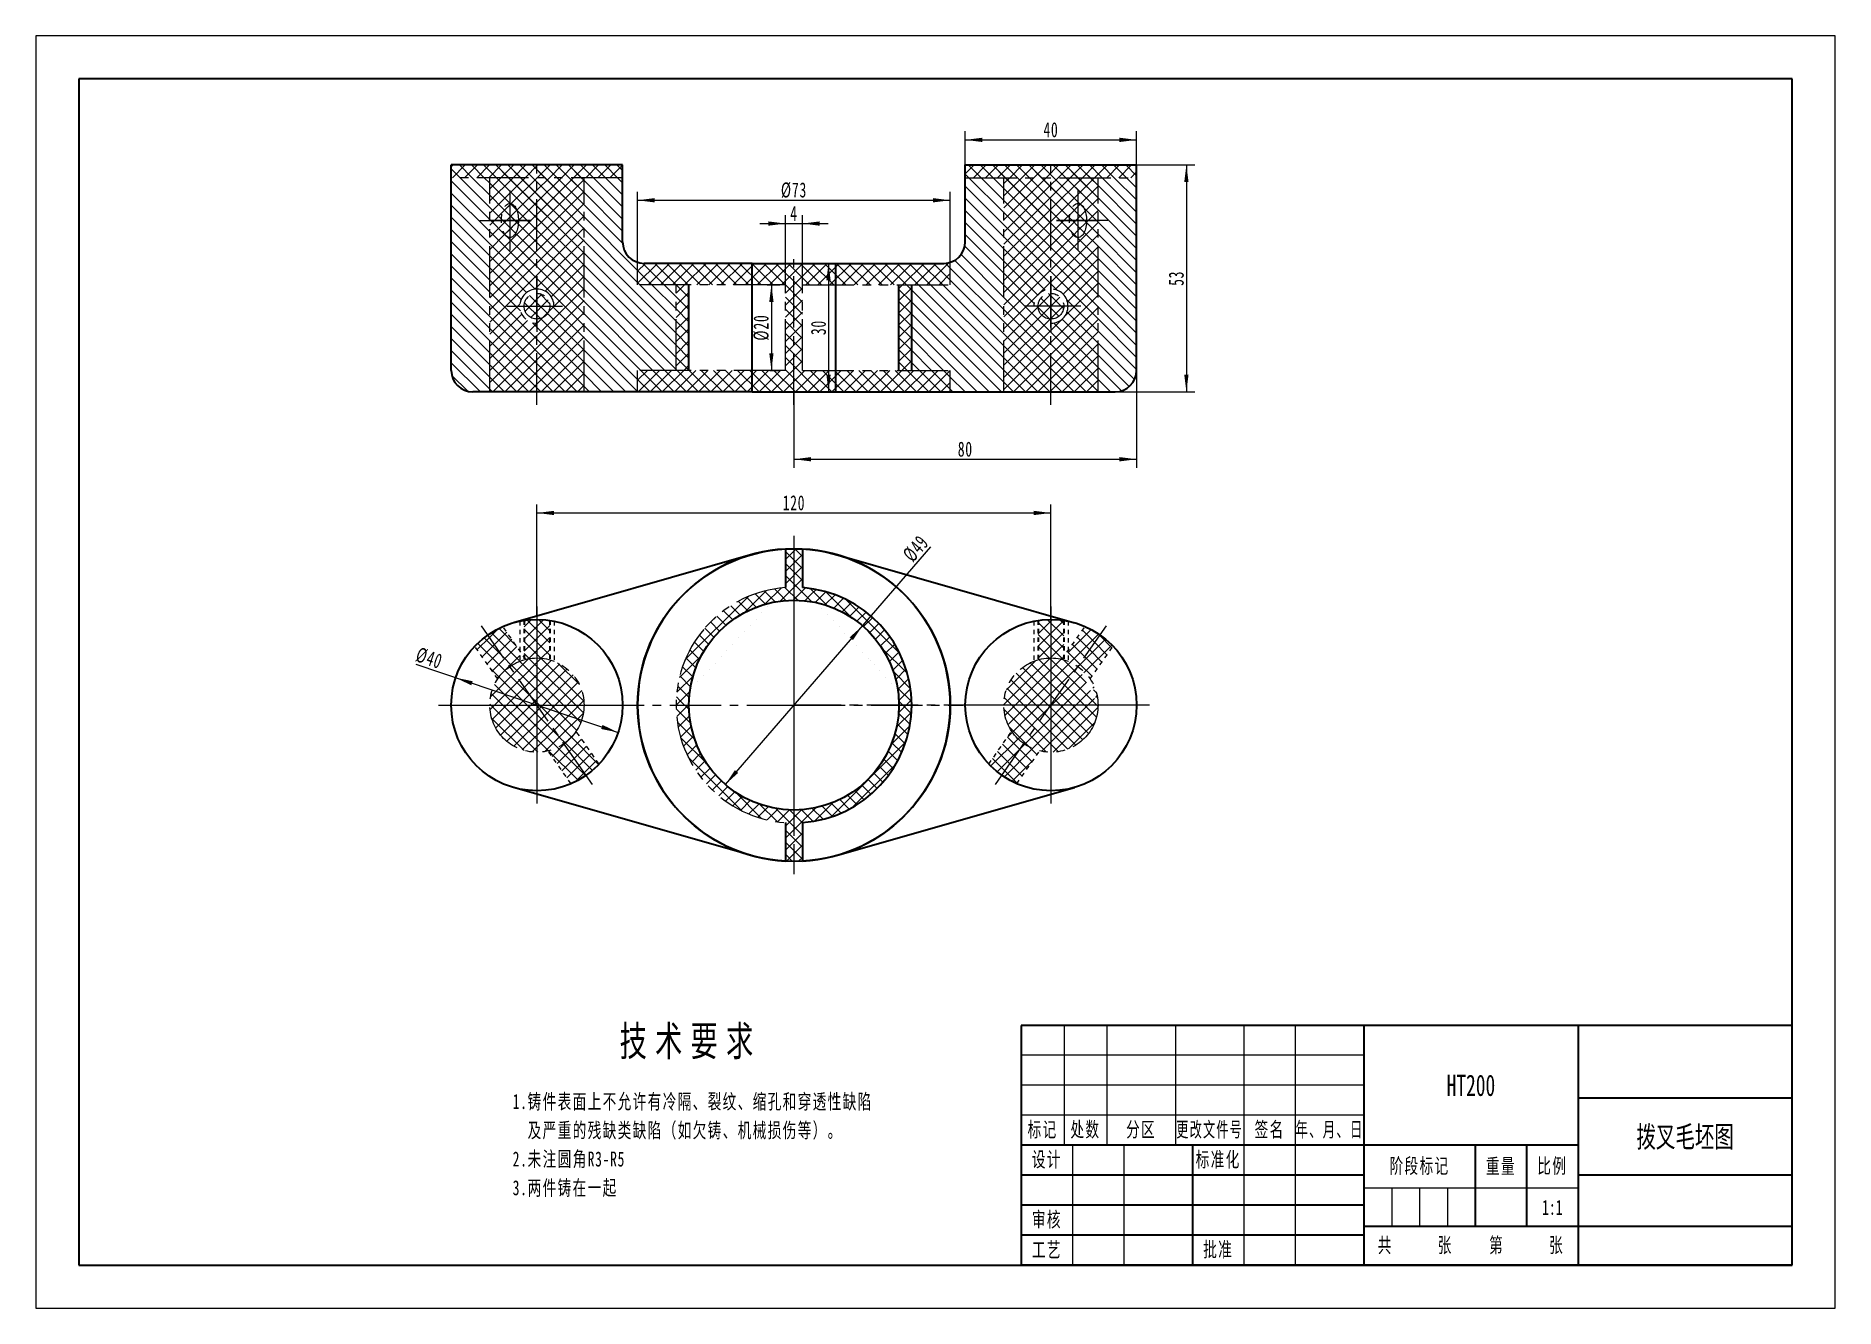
# Model space of a CAD drawing. Header units: millimetres. Extents: x -275 to 145, y -116 to 181.
import ezdxf
from ezdxf.enums import TextEntityAlignment as Align

# ---------------------------------------------------------------- set-up
doc = ezdxf.new("R2010")
doc.units = ezdxf.units.MM
for name, pattern in [('EB_DASHDOT', [39, 30, -3, 3, -3]), ('双点画线', [22, 12, -2, 2, -2, 2, -2]), ('点画线', [18, 12, -2, 2, -2]), ('虚线', [2, 1, -1])]:
    doc.linetypes.add(name, pattern=pattern)
doc.layers.get('0').update_dxf_attribs({"lineweight": 35})
for name, color, linetype, lineweight in [('CAXA中心线层', 1, 'EB_DASHDOT', 25), ('中心线层', 1, '点画线', 18), ('剖面线层', 4, 'Continuous', 18), ('尺寸线层', 3, 'Continuous', 18), ('粗实线层', 7, 'Continuous', 35), ('细实线层', 7, 'Continuous', 18)]:
    doc.layers.add(name, color=color, linetype=linetype, lineweight=lineweight)
doc.styles.add('TitleStyle', font='', dxfattribs={"width": 0.667})
doc.styles.add('标准', font='', dxfattribs={"width": 0.667})
doc.styles.get('TitleStyle').set_extended_font_data('宋体')
doc.styles.get('标准').set_extended_font_data('宋体')
doc.dimstyles.new('标准', dxfattribs={"dimtxt": 3.5, "dimasz": 4, "dimexe": 2, "dimexo": 0, "dimtad": 1, "dimdsep": 46, "dimtxsty": '标准', "dimblk": '_CAXARROW', "dimcen": 0, "dimdle": 6, "dimazin": 2, "dimtfac": 0.707107, "dimtdec": 3, "dimtmove": 2, "dimatfit": 3, "dimfxl": 0, "dimfrac": 2, "dimtolj": 1, "dimtzin": 0, "dimarcsym": 0})
pattern_1 = [(135, (0, 0), (-1.414214, -1.414214), [])]
pattern_2 = [(45, (0, 0), (-1.414214, 1.414214), [])]

msp = doc.modelspace()

# ---------------------------------------------------------------- blocks, each defined once
blk = doc.blocks.new('$CAXA_TITLE_151E506F$')
at = {"layer": '粗实线层'}
for p, q in [((0, 56), (-180, 56)), ((-180, 56), (-180, 0)), ((-100, 56), (-100, 0)), ((-50, 56), (-50, 0)), ((0, 0), (0, 56)), ((0, 39), (-50, 39)), ((-50, 28), (-180, 28)), ((-140, 28), (-140, 0)), ((-74, 28), (-74, 9)), ((-62, 28), (-62, 9)), ((-100, 21), (-180, 21)), ((0, 21), (-50, 21)), ((-100, 14), (-180, 14)), ((0, 9), (-100, 9)), ((-100, 7), (-180, 7)), ((0, 0), (-180, 0))]:
    blk.add_line(p, q, dxfattribs=at)
at = {"layer": '细实线层'}
for p, q in [((-170, 56), (-170, 28)), ((-160, 56), (-160, 28)), ((-144, 56), (-144, 28)), ((-128, 56), (-128, 0)), ((-116, 56), (-116, 0)), ((-100, 49), (-180, 49)), ((-100, 42), (-180, 42)), ((-100, 35), (-180, 35)), ((-168, 28), (-168, 0)), ((-156, 28), (-156, 0)), ((-50, 18), (-100, 18)), ((-93.5, 18), (-93.5, 9)), ((-87, 18), (-87, 9)), ((-80.5, 18), (-80.5, 9))]:
    blk.add_line(p, q, dxfattribs=at)
at = {"layer": '尺寸线层', "char_height": 3.5, "attachment_point": 5, "line_spacing_factor": 0.963108, "style": '标准'}
for s, insert, width in [('\\T1.1;标记', (-175, 31.5), 18), ('\\T1.1;处数', (-165, 31.5), 18), ('\\T1.1;分区', (-152, 31.5), 30), ('\\T1.1;{\\W0.592404;更改文件号}', (-136, 31.5), 30), ('\\T1.1;签名', (-122, 31.5), 22), ('\\T1.1;{\\W0.605422;年、月、日}', (-108, 31.5), 30), ('\\T1.1;设计', (-174, 24.5), 22), ('\\T1.1;标准化', (-134, 24.5), 22), ('\\T1.1;阶段标记', (-87, 23), 50), ('\\T1.1;重量', (-68, 23), 22), ('\\T1.1;比例', (-56, 23), 22), ('\\T1.1;审核', (-174, 10.5), 22), ('\\T1.1;工艺', (-174, 3.5), 22), ('\\T1.1;批准', (-134, 3.5), 22), ('\\T1.1;共', (-95, 4.5), 8), ('\\T1.1;张', (-81, 4.5), 8), ('\\T1.1;第', (-69, 4.5), 8), ('\\T1.1;张', (-55, 4.5), 8)]:
    blk.add_mtext(s, dxfattribs=dict(at, insert=insert, width=width))
at = {"layer": '尺寸线层', "style": '标准'}
for tag, height, width, p in [('标记C', 3.63, 0.664996, (-175, 52.5)), ('处数C', 3.63, 0.664996, (-165, 52.5)), ('分区C', 3.63, 0.667, (-152, 52.5)), ('更改文件号C', 3.63, 0.498314, (-136, 52.5)), ('更改签名C', 3.63, 0.447537, (-122, 52.5)), ('更改日期C', 3.63, 0.610278, (-108, 52.5)), ('单位名称', 5.19, 0.667, (-25, 47.5)), ('标记B', 3.63, 0.664996, (-175, 45.5)), ('处数B', 3.63, 0.664996, (-165, 45.5)), ('分区B', 3.63, 0.667, (-152, 45.5)), ('更改文件号B', 3.63, 0.498314, (-136, 45.5)), ('更改签名B', 3.63, 0.447537, (-122, 45.5)), ('更改日期B', 3.63, 0.610278, (-108, 45.5)), ('材料名称', 5.19, 0.667, (-75, 42)), ('标记A', 3.63, 0.664996, (-175, 38.5)), ('处数A', 3.63, 0.664996, (-165, 38.5)), ('分区A', 3.63, 0.667, (-152, 38.5)), ('更改文件号A', 3.63, 0.498314, (-136, 38.5)), ('更改签名A', 3.63, 0.447537, (-122, 38.5)), ('更改日期A', 3.63, 0.610278, (-108, 38.5)), ('图纸名称', 5.19, 0.667, (-25, 30)), ('设计', 3.63, 0.667, (-162, 24.5)), ('设计日期', 3.63, 0.667, (-148, 24.5)), ('标准化', 3.63, 0.667, (-122, 24.5)), ('标准化日期', 3.63, 0.554163, (-108, 24.5)), ('图纸编号', 5.19, 0.667, (-25, 15)), ('审核', 3.63, 0.667, (-162, 10.5)), ('审核日期', 3.63, 0.667, (-148, 10.5)), ('阶段标记S', 3.63, 0.223769, (-96.75, 13.5)), ('阶段标记A', 3.63, 0.223769, (-90.25, 13.5)), ('阶段标记B', 3.63, 0.223769, (-83.75, 13.5)), ('阶段标记C', 3.63, 0.223769, (-77.25, 13.5)), ('重量', 3.63, 0.667, (-68, 13.5)), ('图纸比例', 3.63, 0.510551, (-56, 13.5)), ('工艺', 3.63, 0.667, (-162, 3.5)), ('工艺日期', 3.63, 0.667, (-148, 3.5)), ('批准', 3.63, 0.667, (-122, 3.5)), ('批准日期', 3.63, 0.667, (-108, 3.5)), ('页数', 3.63, 0.667, (-88, 4.5)), ('页码', 3.63, 0.667, (-62, 4.5)), ('投影符号', 3.63, 0.667, (-25, 4.5))]:
    blk.add_attdef(tag, text='', height=height, dxfattribs=dict(at, width=width)).set_placement(p, align=Align.MIDDLE_CENTER)
blk = doc.blocks.new('$CAXA_FRAME_13B17AC1$')
at = {"layer": '粗实线层'}
for p, q in [((-200, 138.5), (-200, -138.5)), ((200, 138.5), (-200, 138.5)), ((200, -138.5), (200, 138.5)), ((-200, -138.5), (200, -138.5))]:
    blk.add_line(p, q, dxfattribs=at)
at = {"layer": '细实线层'}
for p, q in [((210, 148.5), (-210, 148.5)), ((-210, 148.5), (-210, -148.5)), ((210, -148.5), (210, 148.5)), ((-210, -148.5), (210, -148.5))]:
    blk.add_line(p, q, dxfattribs=at)
blk = doc.blocks.new('*X4')
at = {"layer": '尺寸线层', "color": 0, "linetype": 'Continuous', "lineweight": -2, "line_spacing_factor": 1.15057}
for s, insert, char_height, width, attachment_point, style in [('\\T1.3;技术要求', (41.52, 0), 7, 173.5281, 2, 'TitleStyle'), ('\\pi-3.5,l3.5;{\\T1.10000;1.铸件表面上不允许有冷隔、裂纹、缩孔和穿透性缺陷}{\\T1.10000;及严重的残缺类缺陷（如欠铸、机械损伤等）。}\\P\\pi-3.5,l3.5;{\\T1.10000;2.未注圆角R3-R5}\\P\\pi-3.5,l3.5;{\\T1.10000;3.两件铸在一起}\\P\\pi-3.5,l3.5;', (0, -15.89), 3.5, 86.764, 1, '标准')]:
    blk.add_mtext(s, dxfattribs=dict(at, insert=insert, char_height=char_height, width=width, attachment_point=attachment_point, style=style))
blk = doc.blocks.new('*X5')
at = {"layer": '尺寸线层', "linetype": 'Continuous'}
for points in [[(-6.32, 150.6), (-5.82, 146.6), (-6.82, 146.6)], [(-6.32, 97.6), (-5.82, 101.6), (-6.82, 101.6)]]:
    blk.add_hatch(color=0, dxfattribs=at).paths.add_polyline_path(points, flags=0)
at = {"layer": '尺寸线层', "color": 0, "linetype": 'Continuous'}
for p, q in [((-17.94, 150.6), (-4.32, 150.6)), ((-6.32, 150.6), (-6.32, 97.6)), ((-22.94, 97.6), (-4.32, 97.6))]:
    blk.add_line(p, q, dxfattribs=at)
at = {"layer": '尺寸线层', "color": 0, "insert": (-8.67, 124.1), "char_height": 3.5, "width": 7, "attachment_point": 5, "rotation": 90, "line_spacing_factor": 1.15057, "style": '标准'}
blk.add_mtext('\\T1.1;53', dxfattribs=at)
blk = doc.blocks.new('_CAXARROW')
blk.add_hatch(color=0).paths.add_polyline_path([(0, 0), (-1, 0.125), (-1, -0.125)], flags=0)
blk = doc.blocks.new('*X6')
at = {"layer": '尺寸线层', "linetype": 'Continuous'}
for points in [[(-157.94, 69.32), (-153.94, 69.82), (-153.94, 68.82)], [(-37.94, 69.32), (-41.94, 69.82), (-41.94, 68.82)]]:
    blk.add_hatch(color=0, dxfattribs=at).paths.add_polyline_path(points, flags=0)
at = {"layer": '尺寸线层', "color": 0, "linetype": 'Continuous'}
for p, q in [((-157.94, 45.26), (-157.94, 71.32)), ((-157.94, 69.32), (-37.94, 69.32)), ((-37.94, 44.46), (-37.94, 71.32))]:
    blk.add_line(p, q, dxfattribs=at)
at = {"layer": '尺寸线层', "color": 0, "insert": (-97.94, 71.67), "char_height": 3.5, "width": 9.5351, "attachment_point": 5, "line_spacing_factor": 1.15057, "style": '标准'}
blk.add_mtext('\\T1.1;120', dxfattribs=at)
blk = doc.blocks.new('*X7')
at = {"layer": '尺寸线层', "linetype": 'Continuous'}
for points in [[(-176.9, 30.84), (-172.95, 30.04), (-173.27, 29.09)], [(-138.99, 18.08), (-142.62, 19.83), (-142.94, 18.88)]]:
    blk.add_hatch(color=0, dxfattribs=at).paths.add_polyline_path(points, flags=0)
at = {"layer": '尺寸线层', "color": 0, "linetype": 'Continuous'}
blk.add_line((-186.25, 34), (-138.99, 18.08), dxfattribs=at)
at = {"layer": '尺寸线层', "color": 0, "insert": (-183.1, 35.41), "char_height": 3.5, "width": 10.1577, "attachment_point": 5, "rotation": 341.3844, "line_spacing_factor": 1.15057, "style": '标准'}
blk.add_mtext('\\T1.1;%%C40', dxfattribs=at)
blk = doc.blocks.new('*X8')
at = {"layer": '尺寸线层', "linetype": 'Continuous'}
for points in [[(-57.94, 156.43), (-53.94, 156.93), (-53.94, 155.93)], [(-17.94, 156.43), (-21.94, 156.93), (-21.94, 155.93)]]:
    blk.add_hatch(color=0, dxfattribs=at).paths.add_polyline_path(points, flags=0)
at = {"layer": '尺寸线层', "color": 0, "linetype": 'Continuous'}
for p, q in [((-57.94, 150.6), (-57.94, 158.43)), ((-57.94, 156.43), (-17.94, 156.43)), ((-17.94, 147.6), (-17.94, 158.43))]:
    blk.add_line(p, q, dxfattribs=at)
at = {"layer": '尺寸线层', "color": 0, "insert": (-37.94, 158.78), "char_height": 3.5, "width": 7, "attachment_point": 5, "line_spacing_factor": 1.15057, "style": '标准'}
blk.add_mtext('\\T1.1;40', dxfattribs=at)
blk = doc.blocks.new('*X9')
at = {"layer": '尺寸线层', "linetype": 'Continuous'}
for points in [[(-103.2, 122.6), (-102.7, 118.6), (-103.7, 118.6)], [(-103.2, 102.6), (-102.7, 106.6), (-103.7, 106.6)]]:
    blk.add_hatch(color=0, dxfattribs=at).paths.add_polyline_path(points, flags=0)
at = {"layer": '尺寸线层', "color": 0, "linetype": 'Continuous'}
for p, q in [((-104.21, 122.6), (-101.2, 122.6)), ((-103.2, 122.6), (-103.2, 102.6)), ((-103.6, 102.6), (-101.2, 102.6))]:
    blk.add_line(p, q, dxfattribs=at)
at = {"layer": '尺寸线层', "color": 0, "insert": (-105.55, 112.6), "char_height": 3.5, "width": 10.1577, "attachment_point": 5, "rotation": 90, "line_spacing_factor": 1.15057, "style": '标准'}
blk.add_mtext('\\T1.1;%%C20', dxfattribs=at)
blk = doc.blocks.new('*X10')
at = {"layer": '尺寸线层', "linetype": 'Continuous'}
for points in [[(-89.87, 127.6), (-89.37, 123.6), (-90.37, 123.6)], [(-89.87, 97.6), (-89.37, 101.6), (-90.37, 101.6)]]:
    blk.add_hatch(color=0, dxfattribs=at).paths.add_polyline_path(points, flags=0)
at = {"layer": '尺寸线层', "color": 0, "linetype": 'Continuous'}
for p, q in [((-97.94, 127.6), (-87.87, 127.6)), ((-89.87, 127.6), (-89.87, 97.6)), ((-97.94, 97.6), (-87.87, 97.6))]:
    blk.add_line(p, q, dxfattribs=at)
at = {"layer": '尺寸线层', "color": 0, "insert": (-92.21, 112.6), "char_height": 3.5, "width": 7, "attachment_point": 5, "rotation": 90, "line_spacing_factor": 1.15057, "style": '标准'}
blk.add_mtext('\\T1.1;30', dxfattribs=at)
blk = doc.blocks.new('*X11')
at = {"layer": '尺寸线层', "linetype": 'Continuous'}
for points in [[(-99.94, 136.89), (-103.94, 137.39), (-103.94, 136.39)], [(-95.94, 136.89), (-91.94, 137.39), (-91.94, 136.39)]]:
    blk.add_hatch(color=0, dxfattribs=at).paths.add_polyline_path(points, flags=0)
at = {"layer": '尺寸线层', "color": 0, "linetype": 'Continuous'}
for p, q in [((-99.94, 122.6), (-99.94, 138.89)), ((-95.94, 122.6), (-95.94, 138.89)), ((-105.94, 136.89), (-89.94, 136.89))]:
    blk.add_line(p, q, dxfattribs=at)
at = {"layer": '尺寸线层', "color": 0, "insert": (-97.94, 139.24), "char_height": 3.5, "width": 7, "attachment_point": 5, "line_spacing_factor": 1.15057, "style": '标准'}
blk.add_mtext('\\T1.1;4', dxfattribs=at)
blk = doc.blocks.new('*X12')
at = {"layer": '尺寸线层', "linetype": 'Continuous'}
for points in [[(-81.92, 43), (-84.16, 39.64), (-84.92, 40.3)], [(-113.96, 5.92), (-110.97, 8.62), (-111.72, 9.27)]]:
    blk.add_hatch(color=0, dxfattribs=at).paths.add_polyline_path(points, flags=0)
at = {"layer": '尺寸线层', "color": 0, "linetype": 'Continuous'}
blk.add_line((-66.04, 61.39), (-113.96, 5.92), dxfattribs=at)
at = {"layer": '尺寸线层', "color": 0, "insert": (-69.47, 61), "char_height": 3.5, "width": 10.1317, "attachment_point": 5, "rotation": 49.1715, "line_spacing_factor": 1.15057, "style": '标准'}
blk.add_mtext('\\T1.1;%%C49', dxfattribs=at)
blk = doc.blocks.new('*X13')
at = {"layer": '尺寸线层', "linetype": 'Continuous'}
for points in [[(-97.94, 81.86), (-93.94, 82.36), (-93.94, 81.36)], [(-17.94, 81.86), (-21.94, 82.36), (-21.94, 81.36)]]:
    blk.add_hatch(color=0, dxfattribs=at).paths.add_polyline_path(points, flags=0)
at = {"layer": '尺寸线层', "color": 0, "linetype": 'Continuous'}
for p, q in [((-17.94, 102.6), (-17.94, 79.86)), ((-97.94, 97.6), (-97.94, 79.86)), ((-97.94, 81.86), (-17.94, 81.86))]:
    blk.add_line(p, q, dxfattribs=at)
at = {"layer": '尺寸线层', "color": 0, "insert": (-57.94, 84.21), "char_height": 3.5, "width": 7, "attachment_point": 5, "line_spacing_factor": 1.15057, "style": '标准'}
blk.add_mtext('\\T1.1;80', dxfattribs=at)
blk = doc.blocks.new('*X14')
at = {"layer": '尺寸线层', "linetype": 'Continuous'}
for points in [[(-134.44, 142.33), (-130.44, 142.83), (-130.44, 141.83)], [(-61.44, 142.33), (-65.44, 142.83), (-65.44, 141.83)]]:
    blk.add_hatch(color=0, dxfattribs=at).paths.add_polyline_path(points, flags=0)
at = {"layer": '尺寸线层', "color": 0, "linetype": 'Continuous'}
for p, q in [((-134.44, 127.83), (-134.44, 144.33)), ((-61.44, 127.83), (-61.44, 144.33)), ((-134.44, 142.33), (-61.44, 142.33))]:
    blk.add_line(p, q, dxfattribs=at)
at = {"layer": '尺寸线层', "color": 0, "insert": (-97.94, 144.67), "char_height": 3.5, "width": 10.0799, "attachment_point": 5, "line_spacing_factor": 1.15057, "style": '标准'}
blk.add_mtext('\\T1.1;%%C73', dxfattribs=at)

# ---------------------------------------------------------------- dimensions: what is measured, and where the dimension line sits
at = {"layer": '尺寸线层'}
for base, p1, p2, angle, override, picture, middle in [((-17.943, 156.432), (-57.943, 150.602), (-17.943, 147.602), 180, {"dimsah": 1, "dimtfill": 1, "dimtzin": 0}, '*X8', (-37.943, 158.778)), ((-6.32, 97.602), (-17.943, 150.602), (-22.943, 97.602), 90, {"dimsah": 1, "dimtfill": 1, "dimtzin": 0}, '*X5', (-8.666, 124.102)), ((-61.443, 142.326), (-134.443, 127.832), (-61.443, 127.832), 180, {"dimpost": '%%C<>', "dimsah": 1, "dimtfill": 1, "dimtzin": 0}, '*X14', (-97.943, 144.672)), ((-89.866, 97.602), (-97.943, 127.602), (-97.943, 97.602), 90, {"dimsah": 1, "dimtfill": 1, "dimtzin": 0}, '*X10', (-92.212, 112.602)), ((-103.203, 102.602), (-104.206, 122.602), (-103.604, 102.602), 270, {"dimpost": '%%C<>', "dimsah": 1, "dimtfill": 1, "dimtzin": 0}, '*X9', (-105.549, 112.602))]:
    dim = msp.add_linear_dim(base=base, p1=p1, p2=p2, angle=angle, dimstyle='标准', override=override, dxfattribs=at)
    dim.commit()
    dim.dimension.update_dxf_attribs({"geometry": picture, "text_midpoint": middle})
for base, p1, p2, picture, middle in [((-95.943, 136.895), (-99.943, 122.602), (-95.943, 122.602), '*X11', (-97.943, 139.24)), ((-17.943, 81.86), (-97.943, 97.602), (-17.943, 102.602), '*X13', (-57.943, 84.206)), ((-37.943, 69.321), (-157.943, 45.262), (-37.943, 44.46), '*X6', (-97.943, 71.667))]:
    dim = msp.add_linear_dim(base=base, p1=p1, p2=p2, dimstyle='标准', override={"dimsah": 1, "dimtfill": 1, "dimtzin": 0}, dxfattribs=at)
    dim.commit()
    dim.dimension.update_dxf_attribs({"geometry": picture, "text_midpoint": middle})
for p1, p2, picture, middle in [((-113.961, 5.921), (-81.925, 42.998), '*X12', (-67.693, 59.469)), ((-138.989, 18.075), (-176.896, 30.844), '*X7', (-183.845, 33.185))]:
    dim = msp.add_diameter_dim_2p(p1=p1, p2=p2, dimstyle='标准', override={"dimpost": '%%C<>', "dimsah": 1, "dimtfill": 1, "dimtzin": 0}, dxfattribs=at)
    dim.commit()
    dim.dimension.update_dxf_attribs({"geometry": picture, "text_midpoint": middle, "dimtype": 163})

# ---------------------------------------------------------------- hatches: boundary and pattern name
at = {"layer": '剖面线层'}
h = msp.add_hatch(dxfattribs=at)
h.set_pattern_fill('无图案', color=256, style=0, pattern_type=0)
h.set_pattern_definition(pattern_1)
edge = h.paths.add_edge_path(flags=0)
edge.add_line((-125.443, 102.602), (-125.443, 120.638))
edge.add_line((-125.443, 120.638), (-125.443, 122.602))
edge.add_line((-125.443, 122.602), (-134.443, 122.602))
edge.add_line((-134.443, 122.602), (-134.443, 127.832))
edge.add_arc((-132.943, 132.602), 5, 180, 252.5424)
edge.add_line((-137.943, 132.602), (-137.943, 147.602))
edge.add_line((-137.943, 147.602), (-146.943, 147.602))
edge.add_line((-146.943, 147.602), (-146.943, 97.602))
edge.add_line((-146.943, 97.602), (-134.443, 97.602))
edge.add_line((-134.443, 97.602), (-134.443, 102.602))
edge.add_line((-134.443, 102.602), (-125.443, 102.602))
edge = h.paths.add_edge_path(flags=0)
edge.add_line((-168.943, 97.602), (-168.943, 110.998))
edge.add_line((-168.943, 110.998), (-168.943, 137.602))
edge.add_line((-168.943, 137.602), (-168.943, 147.602))
edge.add_line((-168.943, 147.602), (-177.943, 147.602))
edge.add_line((-177.943, 147.602), (-177.943, 102.602))
edge.add_arc((-172.943, 102.602), 5, 180, 270, ccw=False)
edge.add_line((-172.943, 97.602), (-168.943, 97.602))
h = msp.add_hatch(dxfattribs=at)
h.set_pattern_fill('无图案', color=2, scale=2, angle=135, style=0, pattern_type=0)
h.set_pattern_definition(pattern_1)
h.paths.add_polyline_path([(-177.943, 147.602), (-177.943, 149.697), (-177.943, 150.602), (-157.943, 150.602), (-157.943, 147.602), (-168.943, 147.602)], flags=0)
h.paths.add_polyline_path([(-157.943, 147.602), (-157.943, 148.645), (-157.943, 150.602), (-137.943, 150.602), (-137.943, 147.602), (-146.943, 147.602)], flags=0)
h = msp.add_hatch(dxfattribs=at)
h.set_pattern_fill('无图案', color=2, scale=2, angle=45, style=0, pattern_type=0)
h.set_pattern_definition(pattern_2)
h.paths.add_polyline_path([(-177.943, 147.602), (-177.943, 149.122), (-177.943, 150.602), (-157.943, 150.602), (-157.943, 147.602), (-168.943, 147.602)], flags=0)
h.paths.add_polyline_path([(-157.943, 147.602), (-157.943, 149.122), (-157.943, 150.602), (-137.943, 150.602), (-137.943, 147.602), (-146.943, 147.602)], flags=0)
h = msp.add_hatch(dxfattribs=at)
h.set_pattern_fill('无图案', color=2, scale=2, angle=135, style=0, pattern_type=0)
h.set_pattern_definition(pattern_1)
h.paths.add_polyline_path([(-137.943, 147.602), (-137.943, 149.675), (-137.943, 150.602), (-157.943, 150.602), (-157.943, 147.602), (-146.943, 147.602)], flags=0)
h.paths.add_polyline_path([(-157.943, 147.602), (-157.943, 148.94), (-157.943, 150.602), (-177.943, 150.602), (-177.943, 147.602), (-168.943, 147.602)], flags=0)
edge = h.paths.add_edge_path(flags=0)
edge.add_line((-146.943, 97.602), (-146.943, 141.519))
edge.add_line((-146.943, 141.519), (-146.943, 147.602))
edge.add_line((-146.943, 147.602), (-157.943, 147.602))
edge.add_line((-157.943, 147.602), (-157.943, 137.602))
edge.add_line((-157.943, 137.602), (-157.943, 121.602))
edge.add_arc((-157.943, 117.602), 4, 0, 90)
edge.add_line((-153.943, 117.602), (-154.943, 117.602))
edge.add_arc((-157.943, 117.602), 3, 270, 360)
edge.add_line((-157.943, 114.602), (-157.943, 113.602))
edge.add_line((-157.943, 113.602), (-157.943, 97.602))
edge.add_line((-157.943, 97.602), (-146.943, 97.602))
edge = h.paths.add_edge_path(flags=0)
edge.add_line((-157.943, 137.602), (-157.943, 144.26))
edge.add_line((-157.943, 144.26), (-157.943, 147.602))
edge.add_line((-157.943, 147.602), (-168.943, 147.602))
edge.add_line((-168.943, 147.602), (-168.943, 137.602))
edge.add_line((-168.943, 137.602), (-166.252, 137.602))
edge.add_line((-164.252, 141.602), (-164.448, 141.582))
edge.add_line((-164.448, 141.582), (-164.642, 141.525))
edge.add_line((-164.642, 141.525), (-164.833, 141.429))
edge.add_line((-164.833, 141.429), (-165.017, 141.297))
edge.add_line((-165.017, 141.297), (-165.195, 141.129))
edge.add_line((-165.195, 141.129), (-165.363, 140.928))
edge.add_line((-165.363, 140.928), (-165.521, 140.694))
edge.add_line((-165.521, 140.694), (-165.666, 140.43))
edge.add_line((-165.666, 140.43), (-165.798, 140.139))
edge.add_line((-165.798, 140.139), (-165.915, 139.824))
edge.add_line((-165.915, 139.824), (-166.016, 139.487))
edge.add_line((-166.016, 139.487), (-166.1, 139.132))
edge.add_line((-166.1, 139.132), (-166.214, 138.382))
edge.add_line((-166.214, 138.382), (-166.252, 137.602))
edge.add_line((-162.252, 137.602), (-162.29, 138.382))
edge.add_line((-162.29, 138.382), (-162.404, 139.132))
edge.add_line((-162.404, 139.132), (-162.488, 139.487))
edge.add_line((-162.488, 139.487), (-162.589, 139.824))
edge.add_line((-162.589, 139.824), (-162.706, 140.139))
edge.add_line((-162.706, 140.139), (-162.838, 140.43))
edge.add_line((-162.838, 140.43), (-162.983, 140.694))
edge.add_line((-162.983, 140.694), (-163.141, 140.928))
edge.add_line((-163.141, 140.928), (-163.309, 141.129))
edge.add_line((-163.309, 141.129), (-163.487, 141.297))
edge.add_line((-163.487, 141.297), (-163.671, 141.429))
edge.add_line((-163.671, 141.429), (-163.862, 141.525))
edge.add_line((-163.862, 141.525), (-164.056, 141.582))
edge.add_line((-164.056, 141.582), (-164.252, 141.602))
edge.add_line((-162.252, 137.602), (-157.943, 137.602))
edge = h.paths.add_edge_path(flags=0)
edge.add_line((-157.943, 121.602), (-157.943, 129.687))
edge.add_line((-157.943, 129.687), (-157.943, 137.602))
edge.add_line((-157.943, 137.602), (-162.252, 137.602))
edge.add_line((-164.252, 133.602), (-164.064, 133.619))
edge.add_line((-164.064, 133.619), (-163.877, 133.673))
edge.add_line((-163.877, 133.673), (-163.694, 133.761))
edge.add_line((-163.694, 133.761), (-163.516, 133.883))
edge.add_line((-163.516, 133.883), (-163.33, 134.052))
edge.add_line((-163.33, 134.052), (-163.154, 134.258))
edge.add_line((-163.154, 134.258), (-162.989, 134.5))
edge.add_line((-162.989, 134.5), (-162.838, 134.773))
edge.add_line((-162.838, 134.773), (-162.701, 135.076))
edge.add_line((-162.701, 135.076), (-162.58, 135.406))
edge.add_line((-162.58, 135.406), (-162.477, 135.758))
edge.add_line((-162.477, 135.758), (-162.392, 136.129))
edge.add_line((-162.392, 136.129), (-162.287, 136.852))
edge.add_line((-162.287, 136.852), (-162.252, 137.602))
edge.add_line((-166.252, 137.602), (-166.217, 136.852))
edge.add_line((-166.217, 136.852), (-166.112, 136.129))
edge.add_line((-166.112, 136.129), (-166.027, 135.758))
edge.add_line((-166.027, 135.758), (-165.924, 135.406))
edge.add_line((-165.924, 135.406), (-165.803, 135.076))
edge.add_line((-165.803, 135.076), (-165.666, 134.773))
edge.add_line((-165.666, 134.773), (-165.515, 134.5))
edge.add_line((-165.515, 134.5), (-165.35, 134.258))
edge.add_line((-165.35, 134.258), (-165.174, 134.052))
edge.add_line((-165.174, 134.052), (-164.988, 133.883))
edge.add_line((-164.988, 133.883), (-164.81, 133.761))
edge.add_line((-164.81, 133.761), (-164.627, 133.673))
edge.add_line((-164.627, 133.673), (-164.44, 133.619))
edge.add_line((-164.44, 133.619), (-164.252, 133.602))
edge.add_line((-166.252, 137.602), (-168.943, 137.602))
edge.add_line((-168.943, 137.602), (-168.943, 97.602))
edge.add_line((-168.943, 97.602), (-157.943, 97.602))
edge.add_line((-157.943, 97.602), (-157.943, 113.602))
edge.add_arc((-157.943, 117.602), 4, 180, 270)
edge.add_arc((-157.943, 117.602), 4, 90, 180)
h = msp.add_hatch(dxfattribs=at)
h.set_pattern_fill('无图案', color=2, scale=2, angle=135, style=0, pattern_type=0)
h.set_pattern_definition(pattern_1)
edge = h.paths.add_edge_path(flags=0)
edge.add_line((-146.943, 97.602), (-146.943, 138.868))
edge.add_line((-146.943, 138.868), (-146.943, 147.602))
edge.add_line((-146.943, 147.602), (-157.943, 147.602))
edge.add_line((-157.943, 147.602), (-157.943, 137.602))
edge.add_line((-157.943, 137.602), (-157.943, 121.602))
edge.add_arc((-157.943, 117.602), 4, 0, 90)
edge.add_line((-153.943, 117.602), (-154.943, 117.602))
edge.add_arc((-157.943, 117.602), 3, 270, 360)
edge.add_line((-157.943, 114.602), (-157.943, 113.602))
edge.add_line((-157.943, 113.602), (-157.943, 97.602))
edge.add_line((-157.943, 97.602), (-146.943, 97.602))
edge = h.paths.add_edge_path(flags=0)
edge.add_line((-157.943, 137.602), (-157.943, 143.23))
edge.add_line((-157.943, 143.23), (-157.943, 147.602))
edge.add_line((-157.943, 147.602), (-168.943, 147.602))
edge.add_line((-168.943, 147.602), (-168.943, 137.602))
edge.add_line((-168.943, 137.602), (-166.252, 137.602))
edge.add_line((-164.252, 141.602), (-164.448, 141.582))
edge.add_line((-164.448, 141.582), (-164.642, 141.525))
edge.add_line((-164.642, 141.525), (-164.833, 141.429))
edge.add_line((-164.833, 141.429), (-165.017, 141.297))
edge.add_line((-165.017, 141.297), (-165.195, 141.129))
edge.add_line((-165.195, 141.129), (-165.363, 140.928))
edge.add_line((-165.363, 140.928), (-165.521, 140.694))
edge.add_line((-165.521, 140.694), (-165.666, 140.43))
edge.add_line((-165.666, 140.43), (-165.798, 140.139))
edge.add_line((-165.798, 140.139), (-165.915, 139.824))
edge.add_line((-165.915, 139.824), (-166.016, 139.487))
edge.add_line((-166.016, 139.487), (-166.1, 139.132))
edge.add_line((-166.1, 139.132), (-166.214, 138.382))
edge.add_line((-166.214, 138.382), (-166.252, 137.602))
edge.add_line((-162.252, 137.602), (-162.29, 138.382))
edge.add_line((-162.29, 138.382), (-162.404, 139.132))
edge.add_line((-162.404, 139.132), (-162.488, 139.487))
edge.add_line((-162.488, 139.487), (-162.589, 139.824))
edge.add_line((-162.589, 139.824), (-162.706, 140.139))
edge.add_line((-162.706, 140.139), (-162.838, 140.43))
edge.add_line((-162.838, 140.43), (-162.983, 140.694))
edge.add_line((-162.983, 140.694), (-163.141, 140.928))
edge.add_line((-163.141, 140.928), (-163.309, 141.129))
edge.add_line((-163.309, 141.129), (-163.487, 141.297))
edge.add_line((-163.487, 141.297), (-163.671, 141.429))
edge.add_line((-163.671, 141.429), (-163.862, 141.525))
edge.add_line((-163.862, 141.525), (-164.056, 141.582))
edge.add_line((-164.056, 141.582), (-164.252, 141.602))
edge.add_line((-162.252, 137.602), (-157.943, 137.602))
edge = h.paths.add_edge_path(flags=0)
edge.add_line((-157.943, 121.602), (-157.943, 131.949))
edge.add_line((-157.943, 131.949), (-157.943, 137.602))
edge.add_line((-157.943, 137.602), (-162.252, 137.602))
edge.add_line((-164.252, 133.602), (-164.064, 133.619))
edge.add_line((-164.064, 133.619), (-163.877, 133.673))
edge.add_line((-163.877, 133.673), (-163.694, 133.761))
edge.add_line((-163.694, 133.761), (-163.516, 133.883))
edge.add_line((-163.516, 133.883), (-163.33, 134.052))
edge.add_line((-163.33, 134.052), (-163.154, 134.258))
edge.add_line((-163.154, 134.258), (-162.989, 134.5))
edge.add_line((-162.989, 134.5), (-162.838, 134.773))
edge.add_line((-162.838, 134.773), (-162.701, 135.076))
edge.add_line((-162.701, 135.076), (-162.58, 135.406))
edge.add_line((-162.58, 135.406), (-162.477, 135.758))
edge.add_line((-162.477, 135.758), (-162.392, 136.129))
edge.add_line((-162.392, 136.129), (-162.287, 136.852))
edge.add_line((-162.287, 136.852), (-162.252, 137.602))
edge.add_line((-166.252, 137.602), (-166.217, 136.852))
edge.add_line((-166.217, 136.852), (-166.112, 136.129))
edge.add_line((-166.112, 136.129), (-166.027, 135.758))
edge.add_line((-166.027, 135.758), (-165.924, 135.406))
edge.add_line((-165.924, 135.406), (-165.803, 135.076))
edge.add_line((-165.803, 135.076), (-165.666, 134.773))
edge.add_line((-165.666, 134.773), (-165.515, 134.5))
edge.add_line((-165.515, 134.5), (-165.35, 134.258))
edge.add_line((-165.35, 134.258), (-165.174, 134.052))
edge.add_line((-165.174, 134.052), (-164.988, 133.883))
edge.add_line((-164.988, 133.883), (-164.81, 133.761))
edge.add_line((-164.81, 133.761), (-164.627, 133.673))
edge.add_line((-164.627, 133.673), (-164.44, 133.619))
edge.add_line((-164.44, 133.619), (-164.252, 133.602))
edge.add_line((-166.252, 137.602), (-168.943, 137.602))
edge.add_line((-168.943, 137.602), (-168.943, 97.602))
edge.add_line((-168.943, 97.602), (-157.943, 97.602))
edge.add_line((-157.943, 97.602), (-157.943, 113.602))
edge.add_arc((-157.943, 117.602), 4, 180, 270)
edge.add_arc((-157.943, 117.602), 4, 90, 180)
h = msp.add_hatch(dxfattribs=at)
h.set_pattern_fill('无图案', color=2, scale=2, angle=45, style=0, pattern_type=0)
h.set_pattern_definition(pattern_2)
edge = h.paths.add_edge_path(flags=0)
edge.add_line((-146.943, 97.602), (-146.943, 133.096))
edge.add_line((-146.943, 133.096), (-146.943, 147.602))
edge.add_line((-146.943, 147.602), (-157.943, 147.602))
edge.add_line((-157.943, 147.602), (-157.943, 137.602))
edge.add_line((-157.943, 137.602), (-157.943, 121.602))
edge.add_arc((-157.943, 117.602), 4, 0, 90)
edge.add_line((-153.943, 117.602), (-154.943, 117.602))
edge.add_arc((-157.943, 117.602), 3, 270, 360)
edge.add_line((-157.943, 114.602), (-157.943, 113.602))
edge.add_line((-157.943, 113.602), (-157.943, 97.602))
edge.add_line((-157.943, 97.602), (-146.943, 97.602))
edge = h.paths.add_edge_path(flags=0)
edge.add_line((-157.943, 121.602), (-157.943, 131.425))
edge.add_line((-157.943, 131.425), (-157.943, 137.602))
edge.add_line((-157.943, 137.602), (-162.252, 137.602))
edge.add_line((-164.252, 133.602), (-164.064, 133.619))
edge.add_line((-164.064, 133.619), (-163.877, 133.673))
edge.add_line((-163.877, 133.673), (-163.694, 133.761))
edge.add_line((-163.694, 133.761), (-163.516, 133.883))
edge.add_line((-163.516, 133.883), (-163.33, 134.052))
edge.add_line((-163.33, 134.052), (-163.154, 134.258))
edge.add_line((-163.154, 134.258), (-162.989, 134.5))
edge.add_line((-162.989, 134.5), (-162.838, 134.773))
edge.add_line((-162.838, 134.773), (-162.701, 135.076))
edge.add_line((-162.701, 135.076), (-162.58, 135.406))
edge.add_line((-162.58, 135.406), (-162.477, 135.758))
edge.add_line((-162.477, 135.758), (-162.392, 136.129))
edge.add_line((-162.392, 136.129), (-162.287, 136.852))
edge.add_line((-162.287, 136.852), (-162.252, 137.602))
edge.add_line((-166.252, 137.602), (-166.217, 136.852))
edge.add_line((-166.217, 136.852), (-166.112, 136.129))
edge.add_line((-166.112, 136.129), (-166.027, 135.758))
edge.add_line((-166.027, 135.758), (-165.924, 135.406))
edge.add_line((-165.924, 135.406), (-165.803, 135.076))
edge.add_line((-165.803, 135.076), (-165.666, 134.773))
edge.add_line((-165.666, 134.773), (-165.515, 134.5))
edge.add_line((-165.515, 134.5), (-165.35, 134.258))
edge.add_line((-165.35, 134.258), (-165.174, 134.052))
edge.add_line((-165.174, 134.052), (-164.988, 133.883))
edge.add_line((-164.988, 133.883), (-164.81, 133.761))
edge.add_line((-164.81, 133.761), (-164.627, 133.673))
edge.add_line((-164.627, 133.673), (-164.44, 133.619))
edge.add_line((-164.44, 133.619), (-164.252, 133.602))
edge.add_line((-166.252, 137.602), (-168.943, 137.602))
edge.add_line((-168.943, 137.602), (-168.943, 97.602))
edge.add_line((-168.943, 97.602), (-157.943, 97.602))
edge.add_line((-157.943, 97.602), (-157.943, 113.602))
edge.add_arc((-157.943, 117.602), 4, 180, 270)
edge.add_arc((-157.943, 117.602), 4, 90, 180)
h = msp.add_hatch(dxfattribs=at)
h.set_pattern_fill('无图案', color=2, scale=2, angle=45, style=0, pattern_type=0)
h.set_pattern_definition(pattern_2)
edge = h.paths.add_edge_path(flags=0)
edge.add_line((-157.943, 137.602), (-157.943, 144.394))
edge.add_line((-157.943, 144.394), (-157.943, 147.602))
edge.add_line((-157.943, 147.602), (-168.943, 147.602))
edge.add_line((-168.943, 147.602), (-168.943, 137.602))
edge.add_line((-168.943, 137.602), (-166.252, 137.602))
edge.add_line((-164.252, 141.602), (-164.448, 141.582))
edge.add_line((-164.448, 141.582), (-164.642, 141.525))
edge.add_line((-164.642, 141.525), (-164.833, 141.429))
edge.add_line((-164.833, 141.429), (-165.017, 141.297))
edge.add_line((-165.017, 141.297), (-165.195, 141.129))
edge.add_line((-165.195, 141.129), (-165.363, 140.928))
edge.add_line((-165.363, 140.928), (-165.521, 140.694))
edge.add_line((-165.521, 140.694), (-165.666, 140.43))
edge.add_line((-165.666, 140.43), (-165.798, 140.139))
edge.add_line((-165.798, 140.139), (-165.915, 139.824))
edge.add_line((-165.915, 139.824), (-166.016, 139.487))
edge.add_line((-166.016, 139.487), (-166.1, 139.132))
edge.add_line((-166.1, 139.132), (-166.214, 138.382))
edge.add_line((-166.214, 138.382), (-166.252, 137.602))
edge.add_line((-162.252, 137.602), (-162.29, 138.382))
edge.add_line((-162.29, 138.382), (-162.404, 139.132))
edge.add_line((-162.404, 139.132), (-162.488, 139.487))
edge.add_line((-162.488, 139.487), (-162.589, 139.824))
edge.add_line((-162.589, 139.824), (-162.706, 140.139))
edge.add_line((-162.706, 140.139), (-162.838, 140.43))
edge.add_line((-162.838, 140.43), (-162.983, 140.694))
edge.add_line((-162.983, 140.694), (-163.141, 140.928))
edge.add_line((-163.141, 140.928), (-163.309, 141.129))
edge.add_line((-163.309, 141.129), (-163.487, 141.297))
edge.add_line((-163.487, 141.297), (-163.671, 141.429))
edge.add_line((-163.671, 141.429), (-163.862, 141.525))
edge.add_line((-163.862, 141.525), (-164.056, 141.582))
edge.add_line((-164.056, 141.582), (-164.252, 141.602))
edge.add_line((-162.252, 137.602), (-157.943, 137.602))
h = msp.add_hatch(dxfattribs=at)
h.set_pattern_fill('无图案', color=256, style=0, pattern_type=0)
h.set_pattern_definition(pattern_1)
edge = h.paths.add_edge_path(flags=0)
edge.add_line((-70.443, 102.602), (-70.443, 120.638))
edge.add_line((-70.443, 120.638), (-70.443, 122.602))
edge.add_line((-70.443, 122.602), (-61.443, 122.602))
edge.add_line((-61.443, 122.602), (-61.443, 127.832))
edge.add_arc((-62.943, 132.602), 5, 287.4576, 360)
edge.add_line((-57.943, 132.602), (-57.943, 147.602))
edge.add_line((-57.943, 147.602), (-48.943, 147.602))
edge.add_line((-48.943, 147.602), (-48.943, 97.602))
edge.add_line((-48.943, 97.602), (-61.443, 97.602))
edge.add_line((-61.443, 97.602), (-61.443, 102.602))
edge.add_line((-61.443, 102.602), (-70.443, 102.602))
edge = h.paths.add_edge_path(flags=0)
edge.add_line((-26.943, 97.602), (-26.943, 110.998))
edge.add_line((-26.943, 110.998), (-26.943, 137.602))
edge.add_line((-26.943, 137.602), (-26.943, 147.602))
edge.add_line((-26.943, 147.602), (-17.943, 147.602))
edge.add_line((-17.943, 147.602), (-17.943, 102.602))
edge.add_arc((-22.943, 102.602), 5, 270, 360, ccw=False)
edge.add_line((-22.943, 97.602), (-26.943, 97.602))
h = msp.add_hatch(dxfattribs=at)
h.set_pattern_fill('无图案', color=256, scale=2, angle=135, style=0, pattern_type=0)
h.set_pattern_definition(pattern_1)
h.paths.add_polyline_path([(-57.943, 147.602), (-57.943, 149.246), (-57.943, 150.602), (-37.943, 150.602), (-37.943, 147.602), (-48.943, 147.602)], flags=0)
h.paths.add_polyline_path([(-37.943, 147.602), (-37.943, 149.096), (-37.943, 150.602), (-17.943, 150.602), (-17.943, 147.602), (-26.943, 147.602)], flags=0)
h = msp.add_hatch(dxfattribs=at)
h.set_pattern_fill('无图案', color=2, scale=2, angle=135, style=0, pattern_type=0)
h.set_pattern_definition(pattern_1)
h.paths.add_polyline_path([(-57.943, 147.602), (-57.943, 149.675), (-57.943, 150.602), (-37.943, 150.602), (-37.943, 147.602), (-48.943, 147.602)], flags=0)
h.paths.add_polyline_path([(-37.943, 147.602), (-37.943, 148.94), (-37.943, 150.602), (-17.943, 150.602), (-17.943, 147.602), (-26.943, 147.602)], flags=0)
edge = h.paths.add_edge_path(flags=0)
edge.add_line((-48.943, 97.602), (-48.943, 141.519))
edge.add_line((-48.943, 141.519), (-48.943, 147.602))
edge.add_line((-48.943, 147.602), (-37.943, 147.602))
edge.add_line((-37.943, 147.602), (-37.943, 137.602))
edge.add_line((-37.943, 137.602), (-37.943, 121.602))
edge.add_arc((-37.943, 117.602), 4, 90, 180)
edge.add_line((-41.943, 117.602), (-40.943, 117.602))
edge.add_arc((-37.943, 117.602), 3, 180, 270)
edge.add_line((-37.943, 114.602), (-37.943, 113.602))
edge.add_line((-37.943, 113.602), (-37.943, 97.602))
edge.add_line((-37.943, 97.602), (-48.943, 97.602))
h.paths.add_polyline_path([(-37.943, 137.602), (-37.943, 144.26), (-37.943, 147.602), (-26.943, 147.602), (-26.943, 137.602), (-29.633, 137.602), (-29.672, 138.382), (-29.786, 139.132), (-29.87, 139.487), (-29.97, 139.824), (-30.087, 140.139), (-30.219, 140.43), (-30.365, 140.694), (-30.522, 140.928), (-30.691, 141.129), (-30.868, 141.297), (-31.053, 141.429), (-31.243, 141.525), (-31.437, 141.582), (-31.633, 141.602), (-31.829, 141.582), (-32.024, 141.525), (-32.214, 141.429), (-32.399, 141.297), (-32.576, 141.129), (-32.744, 140.928), (-32.902, 140.694), (-33.048, 140.43), (-33.179, 140.139), (-33.296, 139.824), (-33.397, 139.487), (-33.481, 139.132), (-33.595, 138.382), (-33.633, 137.602)], flags=0)
edge = h.paths.add_edge_path(flags=0)
edge.add_line((-37.943, 121.602), (-37.943, 129.687))
edge.add_line((-37.943, 129.687), (-37.943, 137.602))
edge.add_line((-37.943, 137.602), (-33.633, 137.602))
edge.add_line((-33.633, 137.602), (-33.598, 136.852))
edge.add_line((-33.598, 136.852), (-33.493, 136.129))
edge.add_line((-33.493, 136.129), (-33.408, 135.758))
edge.add_line((-33.408, 135.758), (-33.305, 135.406))
edge.add_line((-33.305, 135.406), (-33.184, 135.076))
edge.add_line((-33.184, 135.076), (-33.048, 134.773))
edge.add_line((-33.048, 134.773), (-32.896, 134.5))
edge.add_line((-32.896, 134.5), (-32.731, 134.258))
edge.add_line((-32.731, 134.258), (-32.555, 134.052))
edge.add_line((-32.555, 134.052), (-32.37, 133.883))
edge.add_line((-32.37, 133.883), (-32.191, 133.761))
edge.add_line((-32.191, 133.761), (-32.008, 133.673))
edge.add_line((-32.008, 133.673), (-31.822, 133.619))
edge.add_line((-31.822, 133.619), (-31.633, 133.602))
edge.add_line((-31.633, 133.602), (-31.445, 133.619))
edge.add_line((-31.445, 133.619), (-31.259, 133.673))
edge.add_line((-31.259, 133.673), (-31.075, 133.761))
edge.add_line((-31.075, 133.761), (-30.897, 133.883))
edge.add_line((-30.897, 133.883), (-30.711, 134.052))
edge.add_line((-30.711, 134.052), (-30.535, 134.258))
edge.add_line((-30.535, 134.258), (-30.371, 134.5))
edge.add_line((-30.371, 134.5), (-30.219, 134.773))
edge.add_line((-30.219, 134.773), (-30.082, 135.076))
edge.add_line((-30.082, 135.076), (-29.962, 135.406))
edge.add_line((-29.962, 135.406), (-29.859, 135.758))
edge.add_line((-29.859, 135.758), (-29.774, 136.129))
edge.add_line((-29.774, 136.129), (-29.669, 136.852))
edge.add_line((-29.669, 136.852), (-29.633, 137.602))
edge.add_line((-29.633, 137.602), (-26.943, 137.602))
edge.add_line((-26.943, 137.602), (-26.943, 97.602))
edge.add_line((-26.943, 97.602), (-37.943, 97.602))
edge.add_line((-37.943, 97.602), (-37.943, 113.602))
edge.add_arc((-37.943, 117.602), 4, 270, 360)
edge.add_arc((-37.943, 117.602), 4, 360, 450)
h = msp.add_hatch(dxfattribs=at)
h.set_pattern_fill('无图案', color=2, scale=2, angle=45, style=0, pattern_type=0)
h.set_pattern_definition(pattern_2)
h.paths.add_polyline_path([(-57.943, 147.602), (-57.943, 148.94), (-57.943, 150.602), (-37.943, 150.602), (-37.943, 147.602), (-48.943, 147.602)], flags=0)
h.paths.add_polyline_path([(-37.943, 147.602), (-37.943, 149.341), (-37.943, 150.602), (-17.943, 150.602), (-17.943, 147.602), (-26.943, 147.602)], flags=0)
h = msp.add_hatch(dxfattribs=at)
h.set_pattern_fill('无图案', color=2, scale=2, angle=135, style=0, pattern_type=0)
h.set_pattern_definition(pattern_1)
edge = h.paths.add_edge_path(flags=0)
edge.add_line((-48.943, 97.602), (-48.943, 138.868))
edge.add_line((-48.943, 138.868), (-48.943, 147.602))
edge.add_line((-48.943, 147.602), (-37.943, 147.602))
edge.add_line((-37.943, 147.602), (-37.943, 137.602))
edge.add_line((-37.943, 137.602), (-37.943, 121.602))
edge.add_arc((-37.943, 117.602), 4, 90, 180)
edge.add_line((-41.943, 117.602), (-40.943, 117.602))
edge.add_arc((-37.943, 117.602), 3, 180, 270)
edge.add_line((-37.943, 114.602), (-37.943, 113.602))
edge.add_line((-37.943, 113.602), (-37.943, 97.602))
edge.add_line((-37.943, 97.602), (-48.943, 97.602))
h.paths.add_polyline_path([(-37.943, 137.602), (-37.943, 143.23), (-37.943, 147.602), (-26.943, 147.602), (-26.943, 137.602), (-29.633, 137.602), (-29.672, 138.382), (-29.786, 139.132), (-29.87, 139.487), (-29.97, 139.824), (-30.087, 140.139), (-30.219, 140.43), (-30.365, 140.694), (-30.522, 140.928), (-30.691, 141.129), (-30.868, 141.297), (-31.053, 141.429), (-31.243, 141.525), (-31.437, 141.582), (-31.633, 141.602), (-31.829, 141.582), (-32.024, 141.525), (-32.214, 141.429), (-32.399, 141.297), (-32.576, 141.129), (-32.744, 140.928), (-32.902, 140.694), (-33.048, 140.43), (-33.179, 140.139), (-33.296, 139.824), (-33.397, 139.487), (-33.481, 139.132), (-33.595, 138.382), (-33.633, 137.602)], flags=0)
edge = h.paths.add_edge_path(flags=0)
edge.add_line((-37.943, 121.602), (-37.943, 131.949))
edge.add_line((-37.943, 131.949), (-37.943, 137.602))
edge.add_line((-37.943, 137.602), (-33.633, 137.602))
edge.add_line((-33.633, 137.602), (-33.598, 136.852))
edge.add_line((-33.598, 136.852), (-33.493, 136.129))
edge.add_line((-33.493, 136.129), (-33.408, 135.758))
edge.add_line((-33.408, 135.758), (-33.305, 135.406))
edge.add_line((-33.305, 135.406), (-33.184, 135.076))
edge.add_line((-33.184, 135.076), (-33.048, 134.773))
edge.add_line((-33.048, 134.773), (-32.896, 134.5))
edge.add_line((-32.896, 134.5), (-32.731, 134.258))
edge.add_line((-32.731, 134.258), (-32.555, 134.052))
edge.add_line((-32.555, 134.052), (-32.37, 133.883))
edge.add_line((-32.37, 133.883), (-32.191, 133.761))
edge.add_line((-32.191, 133.761), (-32.008, 133.673))
edge.add_line((-32.008, 133.673), (-31.822, 133.619))
edge.add_line((-31.822, 133.619), (-31.633, 133.602))
edge.add_line((-31.633, 133.602), (-31.445, 133.619))
edge.add_line((-31.445, 133.619), (-31.259, 133.673))
edge.add_line((-31.259, 133.673), (-31.075, 133.761))
edge.add_line((-31.075, 133.761), (-30.897, 133.883))
edge.add_line((-30.897, 133.883), (-30.711, 134.052))
edge.add_line((-30.711, 134.052), (-30.535, 134.258))
edge.add_line((-30.535, 134.258), (-30.371, 134.5))
edge.add_line((-30.371, 134.5), (-30.219, 134.773))
edge.add_line((-30.219, 134.773), (-30.082, 135.076))
edge.add_line((-30.082, 135.076), (-29.962, 135.406))
edge.add_line((-29.962, 135.406), (-29.859, 135.758))
edge.add_line((-29.859, 135.758), (-29.774, 136.129))
edge.add_line((-29.774, 136.129), (-29.669, 136.852))
edge.add_line((-29.669, 136.852), (-29.633, 137.602))
edge.add_line((-29.633, 137.602), (-26.943, 137.602))
edge.add_line((-26.943, 137.602), (-26.943, 97.602))
edge.add_line((-26.943, 97.602), (-37.943, 97.602))
edge.add_line((-37.943, 97.602), (-37.943, 113.602))
edge.add_arc((-37.943, 117.602), 4, 270, 360)
edge.add_arc((-37.943, 117.602), 4, 360, 450)
h = msp.add_hatch(dxfattribs=at)
h.set_pattern_fill('无图案', color=2, scale=2, angle=45, style=0, pattern_type=0)
h.set_pattern_definition(pattern_2)
edge = h.paths.add_edge_path(flags=0)
edge.add_line((-48.943, 97.602), (-48.943, 133.096))
edge.add_line((-48.943, 133.096), (-48.943, 147.602))
edge.add_line((-48.943, 147.602), (-37.943, 147.602))
edge.add_line((-37.943, 147.602), (-37.943, 137.602))
edge.add_line((-37.943, 137.602), (-37.943, 121.602))
edge.add_arc((-37.943, 117.602), 4, 90, 180)
edge.add_line((-41.943, 117.602), (-40.943, 117.602))
edge.add_arc((-37.943, 117.602), 3, 180, 270)
edge.add_line((-37.943, 114.602), (-37.943, 113.602))
edge.add_line((-37.943, 113.602), (-37.943, 97.602))
edge.add_line((-37.943, 97.602), (-48.943, 97.602))
edge = h.paths.add_edge_path(flags=0)
edge.add_line((-37.943, 121.602), (-37.943, 131.425))
edge.add_line((-37.943, 131.425), (-37.943, 137.602))
edge.add_line((-37.943, 137.602), (-33.633, 137.602))
edge.add_line((-33.633, 137.602), (-33.598, 136.852))
edge.add_line((-33.598, 136.852), (-33.493, 136.129))
edge.add_line((-33.493, 136.129), (-33.408, 135.758))
edge.add_line((-33.408, 135.758), (-33.305, 135.406))
edge.add_line((-33.305, 135.406), (-33.184, 135.076))
edge.add_line((-33.184, 135.076), (-33.048, 134.773))
edge.add_line((-33.048, 134.773), (-32.896, 134.5))
edge.add_line((-32.896, 134.5), (-32.731, 134.258))
edge.add_line((-32.731, 134.258), (-32.555, 134.052))
edge.add_line((-32.555, 134.052), (-32.37, 133.883))
edge.add_line((-32.37, 133.883), (-32.191, 133.761))
edge.add_line((-32.191, 133.761), (-32.008, 133.673))
edge.add_line((-32.008, 133.673), (-31.822, 133.619))
edge.add_line((-31.822, 133.619), (-31.633, 133.602))
edge.add_line((-31.633, 133.602), (-31.445, 133.619))
edge.add_line((-31.445, 133.619), (-31.259, 133.673))
edge.add_line((-31.259, 133.673), (-31.075, 133.761))
edge.add_line((-31.075, 133.761), (-30.897, 133.883))
edge.add_line((-30.897, 133.883), (-30.711, 134.052))
edge.add_line((-30.711, 134.052), (-30.535, 134.258))
edge.add_line((-30.535, 134.258), (-30.371, 134.5))
edge.add_line((-30.371, 134.5), (-30.219, 134.773))
edge.add_line((-30.219, 134.773), (-30.082, 135.076))
edge.add_line((-30.082, 135.076), (-29.962, 135.406))
edge.add_line((-29.962, 135.406), (-29.859, 135.758))
edge.add_line((-29.859, 135.758), (-29.774, 136.129))
edge.add_line((-29.774, 136.129), (-29.669, 136.852))
edge.add_line((-29.669, 136.852), (-29.633, 137.602))
edge.add_line((-29.633, 137.602), (-26.943, 137.602))
edge.add_line((-26.943, 137.602), (-26.943, 97.602))
edge.add_line((-26.943, 97.602), (-37.943, 97.602))
edge.add_line((-37.943, 97.602), (-37.943, 113.602))
edge.add_arc((-37.943, 117.602), 4, 270, 360)
edge.add_arc((-37.943, 117.602), 4, 360, 450)
h = msp.add_hatch(dxfattribs=at)
h.set_pattern_fill('无图案', color=2, scale=2, angle=45, style=0, pattern_type=0)
h.set_pattern_definition(pattern_2)
h.paths.add_polyline_path([(-37.943, 137.602), (-37.943, 144.394), (-37.943, 147.602), (-26.943, 147.602), (-26.943, 137.602), (-29.633, 137.602), (-29.672, 138.382), (-29.786, 139.132), (-29.87, 139.487), (-29.97, 139.824), (-30.087, 140.139), (-30.219, 140.43), (-30.365, 140.694), (-30.522, 140.928), (-30.691, 141.129), (-30.868, 141.297), (-31.053, 141.429), (-31.243, 141.525), (-31.437, 141.582), (-31.633, 141.602), (-31.829, 141.582), (-32.024, 141.525), (-32.214, 141.429), (-32.399, 141.297), (-32.576, 141.129), (-32.744, 140.928), (-32.902, 140.694), (-33.048, 140.43), (-33.179, 140.139), (-33.296, 139.824), (-33.397, 139.487), (-33.481, 139.132), (-33.595, 138.382), (-33.633, 137.602)], flags=0)
h = msp.add_hatch(dxfattribs=at)
h.set_pattern_fill('无图案', color=2, scale=2, angle=135, style=0, pattern_type=0)
h.set_pattern_definition(pattern_1)
h.paths.add_polyline_path([(-162.252, 137.602), (-162.269, 138.129), (-162.322, 138.647), (-162.407, 139.147), (-162.525, 139.62), (-162.671, 140.051), (-162.843, 140.441), (-163.04, 140.783), (-163.257, 141.071), (-163.49, 141.3), (-163.737, 141.467), (-163.992, 141.568), (-164.252, 141.602), (-164.252, 137.602)], flags=0)
h.paths.add_polyline_path([(-164.252, 137.602), (-164.252, 139.018), (-164.252, 141.602), (-164.448, 141.582), (-164.642, 141.525), (-164.833, 141.429), (-165.017, 141.297), (-165.195, 141.129), (-165.363, 140.928), (-165.521, 140.694), (-165.666, 140.43), (-165.798, 140.139), (-165.915, 139.824), (-166.016, 139.487), (-166.1, 139.132), (-166.214, 138.382), (-166.252, 137.602)], flags=0)
h.paths.add_polyline_path([(-164.252, 133.602), (-164.252, 136.311), (-164.252, 137.602), (-166.252, 137.602), (-166.214, 136.821), (-166.1, 136.071), (-166.016, 135.716), (-165.915, 135.379), (-165.798, 135.064), (-165.666, 134.773), (-165.521, 134.51), (-165.363, 134.276), (-165.195, 134.074), (-165.017, 133.906), (-164.833, 133.774), (-164.642, 133.679), (-164.448, 133.621)], flags=0)
h = msp.add_hatch(dxfattribs=at)
h.set_pattern_fill('无图案', color=2, scale=2, angle=45, style=0, pattern_type=0)
h.set_pattern_definition(pattern_2)
h.paths.add_polyline_path([(-162.252, 137.602), (-162.255, 137.823), (-162.264, 138.043), (-162.337, 138.757), (-162.474, 139.433), (-162.67, 140.048), (-162.788, 140.327), (-162.918, 140.582), (-163.059, 140.813), (-163.211, 141.017), (-163.371, 141.192), (-163.538, 141.338), (-163.711, 141.453), (-163.889, 141.535), (-164.07, 141.585), (-164.252, 141.602), (-164.252, 137.602)], flags=0)
h.paths.add_polyline_path([(-164.252, 137.602), (-164.252, 138.511), (-164.252, 141.602), (-164.448, 141.582), (-164.642, 141.525), (-164.833, 141.429), (-165.017, 141.297), (-165.195, 141.129), (-165.363, 140.928), (-165.521, 140.694), (-165.666, 140.43), (-165.798, 140.139), (-165.915, 139.824), (-166.016, 139.487), (-166.1, 139.132), (-166.214, 138.382), (-166.252, 137.602)], flags=0)
h.paths.add_polyline_path([(-164.252, 133.602), (-164.252, 136.238), (-164.252, 137.602), (-166.252, 137.602), (-166.214, 136.821), (-166.1, 136.071), (-166.016, 135.716), (-165.915, 135.379), (-165.798, 135.064), (-165.666, 134.773), (-165.521, 134.51), (-165.363, 134.276), (-165.195, 134.074), (-165.017, 133.906), (-164.833, 133.774), (-164.642, 133.679), (-164.448, 133.621)], flags=0)
h = msp.add_hatch(dxfattribs=at)
h.set_pattern_fill('无图案', color=2, scale=2, angle=135, style=0, pattern_type=0)
h.set_pattern_definition(pattern_1)
h.paths.add_polyline_path([(-33.633, 137.602), (-33.616, 138.129), (-33.564, 138.647), (-33.478, 139.147), (-33.36, 139.62), (-33.214, 140.051), (-33.042, 140.441), (-32.846, 140.783), (-32.629, 141.071), (-32.395, 141.3), (-32.148, 141.467), (-31.893, 141.568), (-31.633, 141.602), (-31.633, 137.602)], flags=0)
h.paths.add_polyline_path([(-31.633, 137.602), (-31.633, 139.018), (-31.633, 141.602), (-31.437, 141.582), (-31.243, 141.525), (-31.053, 141.429), (-30.868, 141.297), (-30.691, 141.129), (-30.522, 140.928), (-30.365, 140.694), (-30.219, 140.43), (-30.087, 140.139), (-29.97, 139.824), (-29.87, 139.487), (-29.786, 139.132), (-29.672, 138.382), (-29.633, 137.602)], flags=0)
h.paths.add_polyline_path([(-31.633, 133.602), (-31.633, 136.311), (-31.633, 137.602), (-29.633, 137.602), (-29.672, 136.821), (-29.786, 136.071), (-29.87, 135.716), (-29.97, 135.379), (-30.087, 135.064), (-30.219, 134.773), (-30.365, 134.51), (-30.522, 134.276), (-30.691, 134.074), (-30.868, 133.906), (-31.053, 133.774), (-31.243, 133.679), (-31.437, 133.621)], flags=0)
h = msp.add_hatch(dxfattribs=at)
h.set_pattern_fill('无图案', color=2, scale=2, angle=45, style=0, pattern_type=0)
h.set_pattern_definition(pattern_2)
h.paths.add_polyline_path([(-33.633, 137.602), (-33.63, 137.823), (-33.621, 138.043), (-33.548, 138.757), (-33.411, 139.433), (-33.216, 140.048), (-33.098, 140.327), (-32.967, 140.582), (-32.826, 140.813), (-32.675, 141.017), (-32.515, 141.192), (-32.347, 141.338), (-32.174, 141.453), (-31.996, 141.535), (-31.816, 141.585), (-31.633, 141.602), (-31.633, 137.602)], flags=0)
h.paths.add_polyline_path([(-31.633, 137.602), (-31.633, 138.511), (-31.633, 141.602), (-31.437, 141.582), (-31.243, 141.525), (-31.053, 141.429), (-30.868, 141.297), (-30.691, 141.129), (-30.522, 140.928), (-30.365, 140.694), (-30.219, 140.43), (-30.087, 140.139), (-29.97, 139.824), (-29.87, 139.487), (-29.786, 139.132), (-29.672, 138.382), (-29.633, 137.602)], flags=0)
h.paths.add_polyline_path([(-31.633, 133.602), (-31.633, 136.238), (-31.633, 137.602), (-29.633, 137.602), (-29.672, 136.821), (-29.786, 136.071), (-29.87, 135.716), (-29.97, 135.379), (-30.087, 135.064), (-30.219, 134.773), (-30.365, 134.51), (-30.522, 134.276), (-30.691, 134.074), (-30.868, 133.906), (-31.053, 133.774), (-31.243, 133.679), (-31.437, 133.621)], flags=0)
h = msp.add_hatch(dxfattribs=at)
h.set_pattern_fill('无图案', color=2, scale=2, angle=135, style=0, pattern_type=0)
h.set_pattern_definition(pattern_1)
h.paths.add_polyline_path([(-164.252, 133.602), (-164.101, 133.613), (-163.951, 133.647), (-163.802, 133.704), (-163.656, 133.783), (-163.376, 134.006), (-163.115, 134.311), (-162.88, 134.691), (-162.676, 135.138), (-162.509, 135.641), (-162.381, 136.188), (-162.285, 136.883), (-162.252, 137.602), (-164.252, 137.602)], flags=0)
h = msp.add_hatch(dxfattribs=at)
h.set_pattern_fill('无图案', color=2, scale=2, angle=45, style=0, pattern_type=0)
h.set_pattern_definition(pattern_2)
h.paths.add_polyline_path([(-164.252, 133.602), (-164.108, 133.612), (-163.965, 133.643), (-163.685, 133.766), (-163.415, 133.968), (-163.164, 134.246), (-162.934, 134.593), (-162.732, 135.001), (-162.562, 135.464), (-162.426, 135.971), (-162.35, 136.363), (-162.296, 136.768), (-162.263, 137.182), (-162.252, 137.602), (-164.252, 137.602)], flags=0)
h = msp.add_hatch(dxfattribs=at)
h.set_pattern_fill('无图案', color=2, scale=2, angle=135, style=0, pattern_type=0)
h.set_pattern_definition(pattern_1)
h.paths.add_polyline_path([(-31.633, 133.602), (-31.784, 133.613), (-31.935, 133.647), (-32.083, 133.704), (-32.229, 133.783), (-32.51, 134.006), (-32.771, 134.311), (-33.005, 134.691), (-33.209, 135.138), (-33.376, 135.641), (-33.504, 136.188), (-33.601, 136.883), (-33.633, 137.602), (-31.633, 137.602)], flags=0)
h = msp.add_hatch(dxfattribs=at)
h.set_pattern_fill('无图案', color=2, scale=2, angle=45, style=0, pattern_type=0)
h.set_pattern_definition(pattern_2)
h.paths.add_polyline_path([(-31.633, 133.602), (-31.777, 133.612), (-31.92, 133.643), (-32.201, 133.766), (-32.47, 133.968), (-32.722, 134.246), (-32.951, 134.593), (-33.153, 135.001), (-33.324, 135.464), (-33.46, 135.971), (-33.535, 136.363), (-33.589, 136.768), (-33.622, 137.182), (-33.633, 137.602), (-31.633, 137.602)], flags=0)
h = msp.add_hatch(dxfattribs=at)
h.set_pattern_fill('无图案', color=2, scale=2, angle=135, style=0, pattern_type=0)
h.set_pattern_definition(pattern_1)
edge = h.paths.add_edge_path(flags=0)
edge.add_line((-88.181, 122.602), (-88.181, 124.428))
edge.add_line((-88.181, 124.428), (-88.181, 127.602))
edge.add_line((-88.181, 127.602), (-62.943, 127.602))
edge.add_arc((-62.943, 132.602), 5, 270, 287.4576)
edge.add_line((-61.443, 127.832), (-61.443, 122.602))
edge.add_line((-61.443, 122.602), (-70.443, 122.602))
edge.add_line((-70.443, 122.602), (-88.181, 122.602))
h.paths.add_polyline_path([(-107.704, 122.602), (-107.704, 124.729), (-107.704, 127.602), (-88.181, 127.602), (-88.181, 122.602), (-95.943, 122.602), (-95.943, 102.602), (-88.181, 102.602), (-88.181, 97.602), (-107.704, 97.602), (-107.704, 102.602), (-99.943, 102.602), (-99.943, 122.602)], flags=0)
edge = h.paths.add_edge_path(flags=0)
edge.add_line((-134.443, 122.602), (-134.443, 125.33))
edge.add_line((-134.443, 125.33), (-134.443, 127.832))
edge.add_arc((-132.943, 132.602), 5, 252.5424, 270)
edge.add_line((-132.943, 127.602), (-107.704, 127.602))
edge.add_line((-107.704, 127.602), (-107.704, 122.602))
edge.add_line((-107.704, 122.602), (-125.443, 122.602))
edge.add_line((-125.443, 122.602), (-134.443, 122.602))
h.paths.add_polyline_path([(-134.443, 97.602), (-134.443, 100.211), (-134.443, 102.602), (-125.443, 102.602), (-107.704, 102.602), (-107.704, 97.602)], flags=0)
h.paths.add_polyline_path([(-88.181, 97.602), (-88.181, 98.858), (-88.181, 102.602), (-70.443, 102.602), (-61.443, 102.602), (-61.443, 97.602)], flags=0)
h = msp.add_hatch(dxfattribs=at)
h.set_pattern_fill('无图案', color=2, scale=2, angle=45, style=0, pattern_type=0)
h.set_pattern_definition(pattern_2)
edge = h.paths.add_edge_path(flags=0)
edge.add_line((-134.443, 122.602), (-134.443, 124.417))
edge.add_line((-134.443, 124.417), (-134.443, 127.832))
edge.add_arc((-132.943, 132.602), 5, 252.5424, 270)
edge.add_line((-132.943, 127.602), (-107.704, 127.602))
edge.add_line((-107.704, 127.602), (-107.704, 122.602))
edge.add_line((-107.704, 122.602), (-125.443, 122.602))
edge.add_line((-125.443, 122.602), (-134.443, 122.602))
h.paths.add_polyline_path([(-107.704, 122.602), (-107.704, 124.868), (-107.704, 127.602), (-97.943, 127.602), (-97.943, 97.602), (-107.704, 97.602), (-107.704, 102.602), (-99.943, 102.602), (-99.943, 122.602)], flags=0)
h.paths.add_polyline_path([(-97.943, 97.602), (-97.943, 124.868), (-97.943, 127.602), (-88.181, 127.602), (-88.181, 122.602), (-95.943, 122.602), (-95.943, 102.602), (-88.181, 102.602), (-88.181, 97.602)], flags=0)
edge = h.paths.add_edge_path(flags=0)
edge.add_line((-88.181, 122.602), (-88.181, 124.868))
edge.add_line((-88.181, 124.868), (-88.181, 127.602))
edge.add_line((-88.181, 127.602), (-62.943, 127.602))
edge.add_arc((-62.943, 132.602), 5, 270, 287.4576)
edge.add_line((-61.443, 127.832), (-61.443, 122.602))
edge.add_line((-61.443, 122.602), (-70.443, 122.602))
edge.add_line((-70.443, 122.602), (-88.181, 122.602))
h.paths.add_polyline_path([(-88.181, 97.602), (-88.181, 99.298), (-88.181, 102.602), (-70.443, 102.602), (-61.443, 102.602), (-61.443, 97.602)], flags=0)
h.paths.add_polyline_path([(-134.443, 97.602), (-134.443, 99.599), (-134.443, 102.602), (-125.443, 102.602), (-107.704, 102.602), (-107.704, 97.602)], flags=0)
h = msp.add_hatch(dxfattribs=at)
h.set_pattern_fill('无图案', color=2, scale=2, angle=45, style=0, pattern_type=0)
h.set_pattern_definition(pattern_2)
h.paths.add_polyline_path([(-125.443, 102.602), (-125.443, 116.376), (-125.443, 122.602), (-122.443, 122.602), (-122.443, 102.602)], flags=0)
h.paths.add_polyline_path([(-73.443, 102.602), (-73.443, 113.869), (-73.443, 122.602), (-70.443, 122.602), (-70.443, 102.602)], flags=0)
h = msp.add_hatch(dxfattribs=at)
h.set_pattern_fill('无图案', color=2, scale=2, angle=135, style=0, pattern_type=0)
h.set_pattern_definition(pattern_1)
h.paths.add_polyline_path([(-125.443, 102.602), (-125.443, 112.766), (-125.443, 122.602), (-122.443, 122.602), (-122.443, 102.602)], flags=0)
h.paths.add_polyline_path([(-73.443, 102.602), (-73.443, 113.668), (-73.443, 122.602), (-70.443, 122.602), (-70.443, 102.602)], flags=0)
h = msp.add_hatch(dxfattribs=at)
h.set_pattern_fill('无图案', color=2, scale=2, angle=135, style=0, pattern_type=0)
h.set_pattern_definition(pattern_1)
edge = h.paths.add_edge_path(flags=0)
edge.add_line((-157.943, 117.602), (-157.943, 119.119))
edge.add_line((-157.943, 119.119), (-157.943, 120.602))
edge.add_arc((-157.943, 117.602), 3, 90, 180, ccw=False)
edge.add_line((-160.943, 117.602), (-157.943, 117.602))
edge = h.paths.add_edge_path(flags=0)
edge.add_arc((-157.943, 117.602), 3, 0, 28.42602, ccw=False)
edge.add_arc((-157.943, 117.602), 3, 28.42602, 90, ccw=False)
edge.add_line((-157.943, 120.602), (-157.943, 117.602))
edge.add_line((-157.943, 117.602), (-154.943, 117.602))
edge = h.paths.add_edge_path(flags=0)
edge.add_arc((-157.943, 117.602), 3, 270, 348.03369, ccw=False)
edge.add_arc((-157.943, 117.602), 3, -11.96631, 0, ccw=False)
edge.add_line((-154.943, 117.602), (-157.943, 117.602))
edge.add_line((-157.943, 117.602), (-157.943, 114.602))
edge = h.paths.add_edge_path(flags=0)
edge.add_line((-157.943, 114.602), (-157.943, 116.044))
edge.add_line((-157.943, 116.044), (-157.943, 117.602))
edge.add_line((-157.943, 117.602), (-160.943, 117.602))
edge.add_arc((-157.943, 117.602), 3, 180, 270, ccw=False)
h = msp.add_hatch(dxfattribs=at)
h.set_pattern_fill('无图案', color=2, scale=2, angle=45, style=0, pattern_type=0)
h.set_pattern_definition(pattern_2)
edge = h.paths.add_edge_path(flags=0)
edge.add_arc((-157.943, 117.602), 3, 0, 30.50356, ccw=False)
edge.add_arc((-157.943, 117.602), 3, 30.50356, 90, ccw=False)
edge.add_line((-157.943, 120.602), (-157.943, 117.602))
edge.add_line((-157.943, 117.602), (-154.943, 117.602))
edge = h.paths.add_edge_path(flags=0)
edge.add_arc((-157.943, 117.602), 3, 270, 348.14243, ccw=False)
edge.add_arc((-157.943, 117.602), 3, 348.14243, 360, ccw=False)
edge.add_line((-154.943, 117.602), (-157.943, 117.602))
edge.add_line((-157.943, 117.602), (-157.943, 114.602))
edge = h.paths.add_edge_path(flags=0)
edge.add_line((-157.943, 114.602), (-157.943, 116.718))
edge.add_line((-157.943, 116.718), (-157.943, 117.602))
edge.add_line((-157.943, 117.602), (-160.943, 117.602))
edge.add_arc((-157.943, 117.602), 3, 180, 270, ccw=False)
edge = h.paths.add_edge_path(flags=0)
edge.add_line((-157.943, 117.602), (-157.943, 118.723))
edge.add_line((-157.943, 118.723), (-157.943, 120.602))
edge.add_arc((-157.943, 117.602), 3, 90, 180, ccw=False)
edge.add_line((-160.943, 117.602), (-157.943, 117.602))
h = msp.add_hatch(dxfattribs=at)
h.set_pattern_fill('无图案', color=2, scale=2, angle=135, style=0, pattern_type=0)
h.set_pattern_definition(pattern_1)
edge = h.paths.add_edge_path(flags=0)
edge.add_line((-37.943, 117.602), (-37.943, 119.119))
edge.add_line((-37.943, 119.119), (-37.943, 120.602))
edge.add_arc((-37.943, 117.602), 3, 0, 90, ccw=False)
edge.add_line((-34.943, 117.602), (-37.943, 117.602))
edge = h.paths.add_edge_path(flags=0)
edge.add_arc((-37.943, 117.602), 3, 151.57398, 180, ccw=False)
edge.add_arc((-37.943, 117.602), 3, 90, 151.57398, ccw=False)
edge.add_line((-37.943, 120.602), (-37.943, 117.602))
edge.add_line((-37.943, 117.602), (-40.943, 117.602))
edge = h.paths.add_edge_path(flags=0)
edge.add_arc((-37.943, 117.602), 3, 191.96631, 270, ccw=False)
edge.add_arc((-37.943, 117.602), 3, 180, 191.96631, ccw=False)
edge.add_line((-40.943, 117.602), (-37.943, 117.602))
edge.add_line((-37.943, 117.602), (-37.943, 114.602))
edge = h.paths.add_edge_path(flags=0)
edge.add_line((-37.943, 114.602), (-37.943, 116.044))
edge.add_line((-37.943, 116.044), (-37.943, 117.602))
edge.add_line((-37.943, 117.602), (-34.943, 117.602))
edge.add_arc((-37.943, 117.602), 3, -90, 0, ccw=False)
h = msp.add_hatch(dxfattribs=at)
h.set_pattern_fill('无图案', color=2, scale=2, angle=45, style=0, pattern_type=0)
h.set_pattern_definition(pattern_2)
edge = h.paths.add_edge_path(flags=0)
edge.add_arc((-37.943, 117.602), 3, 149.49644, 180, ccw=False)
edge.add_arc((-37.943, 117.602), 3, 90, 149.49644, ccw=False)
edge.add_line((-37.943, 120.602), (-37.943, 117.602))
edge.add_line((-37.943, 117.602), (-40.943, 117.602))
edge = h.paths.add_edge_path(flags=0)
edge.add_arc((-37.943, 117.602), 3, 191.85757, 270, ccw=False)
edge.add_arc((-37.943, 117.602), 3, 180, 191.85757, ccw=False)
edge.add_line((-40.943, 117.602), (-37.943, 117.602))
edge.add_line((-37.943, 117.602), (-37.943, 114.602))
edge = h.paths.add_edge_path(flags=0)
edge.add_line((-37.943, 114.602), (-37.943, 116.718))
edge.add_line((-37.943, 116.718), (-37.943, 117.602))
edge.add_line((-37.943, 117.602), (-34.943, 117.602))
edge.add_arc((-37.943, 117.602), 3, 270, 360, ccw=False)
edge = h.paths.add_edge_path(flags=0)
edge.add_line((-37.943, 117.602), (-37.943, 118.723))
edge.add_line((-37.943, 118.723), (-37.943, 120.602))
edge.add_arc((-37.943, 117.602), 3, 0, 90, ccw=False)
edge.add_line((-34.943, 117.602), (-37.943, 117.602))
h = msp.add_hatch(dxfattribs=at)
h.set_pattern_fill('无图案', color=2, scale=2, angle=135, style=0, pattern_type=0)
h.set_pattern_definition(pattern_1)
edge = h.paths.add_edge_path(flags=0)
edge.add_arc((-97.943, 24.46), 27.5, 121.594, 180, ccw=False)
edge.add_arc((-97.943, 24.46), 27.5, 94.17065, 121.594, ccw=False)
edge.add_line((-99.943, 51.887), (-99.943, 60.905))
edge.add_arc((-97.943, 24.46), 36.5, 90, 93.14107, ccw=False)
edge.add_line((-97.943, 60.96), (-97.943, 48.96))
edge.add_arc((-97.943, 24.46), 24.5, 90, 180)
edge.add_line((-122.443, 24.46), (-125.443, 24.46))
edge = h.paths.add_edge_path(flags=0)
edge.add_arc((-97.943, 24.46), 24.5, 0, 77.03302)
edge.add_arc((-97.943, 24.46), 24.5, 77.03302, 90)
edge.add_line((-97.943, 48.96), (-97.943, 60.96))
edge.add_arc((-97.943, 24.46), 36.5, 86.85893, 90, ccw=False)
edge.add_line((-95.943, 60.905), (-95.943, 51.887))
edge.add_arc((-97.943, 24.46), 27.5, 0, 85.82935, ccw=False)
edge.add_line((-70.443, 24.46), (-73.443, 24.46))
edge = h.paths.add_edge_path(flags=0)
edge.add_arc((-97.943, 24.46), 24.5, 270, 326.76643)
edge.add_arc((-97.943, 24.46), 24.5, 326.76643, 360)
edge.add_line((-73.443, 24.46), (-70.443, 24.46))
edge.add_arc((-97.943, 24.46), 27.5, 274.17065, 360, ccw=False)
edge.add_line((-95.943, -2.968), (-95.943, -11.986))
edge.add_arc((-97.943, 24.46), 36.5, 270, 273.14107, ccw=False)
edge.add_line((-97.943, -12.04), (-97.943, -0.04))
edge = h.paths.add_edge_path(flags=0)
edge.add_arc((-97.943, 24.46), 27.5, 228.18797, 265.82935, ccw=False)
edge.add_arc((-97.943, 24.46), 27.5, 180, 228.18797, ccw=False)
edge.add_line((-125.443, 24.46), (-122.443, 24.46))
edge.add_arc((-97.943, 24.46), 24.5, 180, 270)
edge.add_line((-97.943, -0.04), (-97.943, -12.04))
edge.add_arc((-97.943, 24.46), 36.5, 266.85893, 270, ccw=False)
edge.add_line((-99.943, -11.986), (-99.943, -2.968))
h = msp.add_hatch(dxfattribs=at)
h.set_pattern_fill('无图案', color=2, scale=2, angle=45, style=0, pattern_type=0)
h.set_pattern_definition(pattern_2)
edge = h.paths.add_edge_path(flags=0)
edge.add_arc((-97.943, 24.46), 27.5, 122.87519, 180, ccw=False)
edge.add_arc((-97.943, 24.46), 27.5, 94.17065, 122.87519, ccw=False)
edge.add_line((-99.943, 51.887), (-99.943, 60.905))
edge.add_arc((-97.943, 24.46), 36.5, 90, 93.14107, ccw=False)
edge.add_line((-97.943, 60.96), (-97.943, 48.96))
edge.add_arc((-97.943, 24.46), 24.5, 90, 180)
edge.add_line((-122.443, 24.46), (-125.443, 24.46))
edge = h.paths.add_edge_path(flags=0)
edge.add_line((-97.943, 48.96), (-97.943, 49.06))
edge.add_line((-97.943, 49.06), (-97.943, 60.96))
edge.add_arc((-97.943, 24.46), 36.5, 86.85893, 90, ccw=False)
edge.add_line((-95.943, 60.905), (-95.943, 51.887))
edge.add_arc((-97.943, 24.46), 27.5, 0, 85.82935, ccw=False)
edge.add_line((-70.443, 24.46), (-73.443, 24.46))
edge.add_arc((-97.943, 24.46), 24.5, 0, 90)
edge = h.paths.add_edge_path(flags=0)
edge.add_arc((-97.943, 24.46), 24.5, 270, 342.69552)
edge.add_arc((-97.943, 24.46), 24.5, 342.69552, 360)
edge.add_line((-73.443, 24.46), (-70.443, 24.46))
edge.add_arc((-97.943, 24.46), 27.5, 274.17065, 360, ccw=False)
edge.add_line((-95.943, -2.968), (-95.943, -11.986))
edge.add_arc((-97.943, 24.46), 36.5, 270, 273.14107, ccw=False)
edge.add_line((-97.943, -12.04), (-97.943, -0.04))
edge = h.paths.add_edge_path(flags=0)
edge.add_arc((-97.943, 24.46), 27.5, 221.6271, 265.82935, ccw=False)
edge.add_arc((-97.943, 24.46), 27.5, 180, 221.6271, ccw=False)
edge.add_line((-125.443, 24.46), (-122.443, 24.46))
edge.add_arc((-97.943, 24.46), 24.5, 180, 270)
edge.add_line((-97.943, -0.04), (-97.943, -12.04))
edge.add_arc((-97.943, 24.46), 36.5, 266.85893, 270, ccw=False)
edge.add_line((-99.943, -11.986), (-99.943, -2.968))
h = msp.add_hatch(dxfattribs=at)
h.set_pattern_fill('无图案', color=2, scale=2, angle=45, style=0, pattern_type=0)
h.set_pattern_definition(pattern_2)
edge = h.paths.add_edge_path(flags=0)
edge.add_line((-157.943, 35.46), (-157.943, 40.637))
edge.add_line((-157.943, 40.637), (-157.943, 44.46))
edge.add_arc((-157.943, 24.46), 20, 81.37307, 90, ccw=False)
edge.add_line((-154.943, 44.233), (-154.943, 35.043))
edge.add_arc((-157.943, 24.46), 11, 74.17338, 90)
edge = h.paths.add_edge_path(flags=0)
edge.add_line((-160.943, 35.718), (-160.943, 40.336))
edge.add_line((-160.943, 40.336), (-160.943, 44.233))
edge.add_arc((-157.943, 24.46), 20, 90, 98.62693, ccw=False)
edge.add_line((-157.943, 44.46), (-157.943, 35.46))
edge.add_arc((-157.943, 24.46), 11, 90, 103.67631)
edge.add_line((-160.544, 35.148), (-160.943, 35.718))
edge = h.paths.add_edge_path(flags=0)
edge.add_line((-164.252, 33.47), (-167.48, 38.079))
edge.add_line((-167.48, 38.079), (-169.414, 40.843))
edge.add_arc((-157.943, 24.46), 20, 113.46304, 125, ccw=False)
edge.add_line((-165.906, 42.806), (-161.943, 37.146))
edge.add_line((-161.943, 37.146), (-161.943, 34.706))
edge.add_arc((-157.943, 24.46), 11, 111.32369, 125)
edge = h.paths.add_edge_path(flags=0)
edge.add_line((-167.097, 30.559), (-171.099, 36.275))
edge.add_line((-171.099, 36.275), (-172.459, 38.217))
edge.add_arc((-157.943, 24.46), 20, 125, 136.53696, ccw=False)
edge.add_line((-169.414, 40.843), (-164.252, 33.47))
edge.add_arc((-157.943, 24.46), 11, 125, 146.32369)
edge = h.paths.add_edge_path(flags=0)
edge.add_line((-149.98, 6.113), (-154.353, 12.359))
edge.add_line((-154.353, 12.359), (-155.342, 13.771))
edge.add_arc((-157.943, 24.46), 11, 283.67631, 305)
edge.add_line((-151.633, 15.449), (-146.471, 8.076))
edge.add_arc((-157.943, 24.46), 20, 293.46304, 305, ccw=False)
edge = h.paths.add_edge_path(flags=0)
edge.add_line((-146.471, 8.076), (-149.68, 12.66))
edge.add_line((-149.68, 12.66), (-151.633, 15.449))
edge.add_arc((-157.943, 24.46), 11, 305, 326.32369)
edge.add_line((-148.789, 18.36), (-143.426, 10.702))
edge.add_arc((-157.943, 24.46), 20, 305, 316.53696, ccw=False)
h = msp.add_hatch(dxfattribs=at)
h.set_pattern_fill('无图案', color=2, scale=2, angle=135, style=0, pattern_type=0)
h.set_pattern_definition(pattern_1)
edge = h.paths.add_edge_path(flags=0)
edge.add_line((-167.097, 30.559), (-171.941, 37.478))
edge.add_line((-171.941, 37.478), (-172.459, 38.217))
edge.add_arc((-157.943, 24.46), 20, 125, 136.53696, ccw=False)
edge.add_line((-169.414, 40.843), (-164.252, 33.47))
edge.add_arc((-157.943, 24.46), 11, 125, 146.32369)
edge = h.paths.add_edge_path(flags=0)
edge.add_line((-164.252, 33.47), (-168.217, 39.132))
edge.add_line((-168.217, 39.132), (-169.414, 40.843))
edge.add_arc((-157.943, 24.46), 20, 113.46304, 125, ccw=False)
edge.add_line((-165.906, 42.806), (-161.943, 37.146))
edge.add_line((-161.943, 37.146), (-161.943, 34.706))
edge.add_arc((-157.943, 24.46), 11, 111.32369, 125)
edge = h.paths.add_edge_path(flags=0)
edge.add_line((-146.471, 8.076), (-150.944, 14.465))
edge.add_line((-150.944, 14.465), (-151.633, 15.449))
edge.add_arc((-157.943, 24.46), 11, 305, 326.32369)
edge.add_line((-148.789, 18.36), (-143.426, 10.702))
edge.add_arc((-157.943, 24.46), 20, 305, 316.53696, ccw=False)
edge = h.paths.add_edge_path(flags=0)
edge.add_line((-149.98, 6.113), (-153.931, 11.757))
edge.add_line((-153.931, 11.757), (-155.342, 13.771))
edge.add_arc((-157.943, 24.46), 11, 283.67631, 305)
edge.add_line((-151.633, 15.449), (-146.471, 8.076))
edge.add_arc((-157.943, 24.46), 20, 293.46304, 305, ccw=False)
edge = h.paths.add_edge_path(flags=0)
edge.add_line((-157.943, 35.46), (-157.943, 40.336))
edge.add_line((-157.943, 40.336), (-157.943, 44.46))
edge.add_arc((-157.943, 24.46), 20, 81.37307, 90, ccw=False)
edge.add_line((-154.943, 44.233), (-154.943, 35.043))
edge.add_arc((-157.943, 24.46), 11, 74.17338, 90)
edge = h.paths.add_edge_path(flags=0)
edge.add_line((-160.943, 35.718), (-160.943, 40.787))
edge.add_line((-160.943, 40.787), (-160.943, 44.233))
edge.add_arc((-157.943, 24.46), 20, 90, 98.62693, ccw=False)
edge.add_line((-157.943, 44.46), (-157.943, 35.46))
edge.add_arc((-157.943, 24.46), 11, 90, 103.67631)
edge.add_line((-160.544, 35.148), (-160.943, 35.718))
edge = h.paths.add_edge_path(flags=0)
edge.add_line((-40.943, 35.043), (-40.943, 40.336))
edge.add_line((-40.943, 40.336), (-40.943, 44.233))
edge.add_arc((-37.943, 24.46), 20, 90, 98.62693, ccw=False)
edge.add_line((-37.943, 44.46), (-37.943, 35.46))
edge.add_arc((-37.943, 24.46), 11, 90, 105.82662)
edge = h.paths.add_edge_path(flags=0)
edge.add_line((-37.943, 35.46), (-37.943, 40.035))
edge.add_line((-37.943, 40.035), (-37.943, 44.46))
edge.add_arc((-37.943, 24.46), 20, 81.37307, 90, ccw=False)
edge.add_line((-34.943, 44.233), (-34.943, 35.718))
edge.add_line((-34.943, 35.718), (-35.342, 35.148))
edge.add_arc((-37.943, 24.46), 11, 76.32369, 90)
edge = h.paths.add_edge_path(flags=0)
edge.add_line((-33.943, 37.146), (-33.394, 37.929))
edge.add_line((-33.394, 37.929), (-29.98, 42.806))
edge.add_arc((-37.943, 24.46), 20, 55, 66.53696, ccw=False)
edge.add_line((-26.471, 40.843), (-31.633, 33.47))
edge.add_arc((-37.943, 24.46), 11, 55, 68.67631)
edge.add_line((-33.943, 34.706), (-33.943, 37.146))
edge = h.paths.add_edge_path(flags=0)
edge.add_line((-31.633, 33.47), (-29.67, 36.275))
edge.add_line((-29.67, 36.275), (-26.471, 40.843))
edge.add_arc((-37.943, 24.46), 20, 43.46304, 55, ccw=False)
edge.add_line((-23.426, 38.217), (-28.789, 30.559))
edge.add_arc((-37.943, 24.46), 11, 33.67631, 55)
edge = h.paths.add_edge_path(flags=0)
edge.add_line((-52.459, 10.702), (-50.983, 12.81))
edge.add_line((-50.983, 12.81), (-47.097, 18.36))
edge.add_arc((-37.943, 24.46), 11, 213.67631, 235)
edge.add_line((-44.252, 15.449), (-49.414, 8.076))
edge.add_arc((-37.943, 24.46), 20, 223.46304, 235, ccw=False)
edge = h.paths.add_edge_path(flags=0)
edge.add_line((-49.414, 8.076), (-46.942, 11.607))
edge.add_line((-46.942, 11.607), (-44.252, 15.449))
edge.add_arc((-37.943, 24.46), 11, 235, 256.32369)
edge.add_line((-40.544, 13.771), (-45.906, 6.113))
edge.add_arc((-37.943, 24.46), 20, 235, 246.53696, ccw=False)
h = msp.add_hatch(dxfattribs=at)
h.set_pattern_fill('无图案', color=2, scale=2, angle=45, style=0, pattern_type=0)
h.set_pattern_definition(pattern_2)
edge = h.paths.add_edge_path(flags=0)
edge.add_line((-49.414, 8.076), (-47.364, 11.005))
edge.add_line((-47.364, 11.005), (-44.252, 15.449))
edge.add_arc((-37.943, 24.46), 11, 235, 256.32369)
edge.add_line((-40.544, 13.771), (-45.906, 6.113))
edge.add_arc((-37.943, 24.46), 20, 235, 246.53696, ccw=False)
edge = h.paths.add_edge_path(flags=0)
edge.add_line((-52.459, 10.702), (-50.983, 12.81))
edge.add_line((-50.983, 12.81), (-47.097, 18.36))
edge.add_arc((-37.943, 24.46), 11, 213.67631, 235)
edge.add_line((-44.252, 15.449), (-49.414, 8.076))
edge.add_arc((-37.943, 24.46), 20, 223.46304, 235, ccw=False)
edge = h.paths.add_edge_path(flags=0)
edge.add_line((-33.943, 37.146), (-32.868, 38.681))
edge.add_line((-32.868, 38.681), (-29.98, 42.806))
edge.add_arc((-37.943, 24.46), 20, 55, 66.53696, ccw=False)
edge.add_line((-26.471, 40.843), (-31.633, 33.47))
edge.add_arc((-37.943, 24.46), 11, 55, 68.67631)
edge.add_line((-33.943, 34.706), (-33.943, 37.146))
edge = h.paths.add_edge_path(flags=0)
edge.add_line((-31.633, 33.47), (-28.617, 37.779))
edge.add_line((-28.617, 37.779), (-26.471, 40.843))
edge.add_arc((-37.943, 24.46), 20, 43.46304, 55, ccw=False)
edge.add_line((-23.426, 38.217), (-28.789, 30.559))
edge.add_arc((-37.943, 24.46), 11, 33.67631, 55)
edge = h.paths.add_edge_path(flags=0)
edge.add_line((-37.943, 35.46), (-37.943, 40.486))
edge.add_line((-37.943, 40.486), (-37.943, 44.46))
edge.add_arc((-37.943, 24.46), 20, 81.37307, 90, ccw=False)
edge.add_line((-34.943, 44.233), (-34.943, 35.718))
edge.add_line((-34.943, 35.718), (-35.342, 35.148))
edge.add_arc((-37.943, 24.46), 11, 76.32369, 90)
edge = h.paths.add_edge_path(flags=0)
edge.add_line((-40.943, 35.043), (-40.943, 39.584))
edge.add_line((-40.943, 39.584), (-40.943, 44.233))
edge.add_arc((-37.943, 24.46), 20, 90, 98.62693, ccw=False)
edge.add_line((-37.943, 44.46), (-37.943, 35.46))
edge.add_arc((-37.943, 24.46), 11, 90, 105.82662)
h = msp.add_hatch(dxfattribs=at)
h.set_pattern_fill('无图案', color=2, scale=2, angle=135, style=0, pattern_type=0)
h.set_pattern_definition(pattern_1)
edge = h.paths.add_edge_path(flags=0)
edge.add_arc((-157.943, 24.46), 11, 161.89143, 180, ccw=False)
edge.add_arc((-157.943, 24.46), 11, 146.32369, 161.89143, ccw=False)
edge.add_arc((-157.943, 24.46), 11, 125, 146.32369, ccw=False)
edge.add_line((-164.252, 33.47), (-157.943, 24.46))
edge.add_line((-157.943, 24.46), (-168.943, 24.46))
edge = h.paths.add_edge_path(flags=0)
edge.add_line((-157.943, 24.46), (-162.759, 31.338))
edge.add_line((-162.759, 31.338), (-164.252, 33.47))
edge.add_arc((-157.943, 24.46), 11, 111.32369, 125, ccw=False)
edge.add_arc((-157.943, 24.46), 11, 105.82662, 111.32369, ccw=False)
edge.add_arc((-157.943, 24.46), 11, 103.67631, 105.82662, ccw=False)
edge.add_arc((-157.943, 24.46), 11, 90, 103.67631, ccw=False)
edge.add_line((-157.943, 35.46), (-157.943, 24.46))
edge = h.paths.add_edge_path(flags=0)
edge.add_line((-157.943, 24.46), (-157.943, 29.984))
edge.add_line((-157.943, 29.984), (-157.943, 35.46))
edge.add_arc((-157.943, 24.46), 11, 74.17338, 90, ccw=False)
edge.add_arc((-157.943, 24.46), 11, 68.67631, 74.17338, ccw=False)
edge.add_arc((-157.943, 24.46), 11, 0, 68.67631, ccw=False)
edge.add_line((-146.943, 24.46), (-157.943, 24.46))
edge = h.paths.add_edge_path(flags=0)
edge.add_line((-151.633, 15.449), (-156.335, 22.163))
edge.add_line((-156.335, 22.163), (-157.943, 24.46))
edge.add_line((-157.943, 24.46), (-146.943, 24.46))
edge.add_arc((-157.943, 24.46), 11, 326.32369, 360, ccw=False)
edge.add_arc((-157.943, 24.46), 11, 305, 326.32369, ccw=False)
edge = h.paths.add_edge_path(flags=0)
edge.add_line((-157.943, 13.46), (-157.943, 19.155))
edge.add_line((-157.943, 19.155), (-157.943, 24.46))
edge.add_line((-157.943, 24.46), (-151.633, 15.449))
edge.add_arc((-157.943, 24.46), 11, 283.67631, 305, ccw=False)
edge.add_arc((-157.943, 24.46), 11, 270, 283.67631, ccw=False)
edge = h.paths.add_edge_path(flags=0)
edge.add_arc((-157.943, 24.46), 11, 204.45013, 270, ccw=False)
edge.add_arc((-157.943, 24.46), 11, 180, 204.45013, ccw=False)
edge.add_line((-168.943, 24.46), (-157.943, 24.46))
edge.add_line((-157.943, 24.46), (-157.943, 13.46))
h = msp.add_hatch(dxfattribs=at)
h.set_pattern_fill('无图案', color=2, scale=2, angle=45, style=0, pattern_type=0)
h.set_pattern_definition(pattern_2)
edge = h.paths.add_edge_path(flags=0)
edge.add_line((-157.943, 24.46), (-157.943, 29.28))
edge.add_line((-157.943, 29.28), (-157.943, 35.46))
edge.add_arc((-157.943, 24.46), 11, 74.17338, 90, ccw=False)
edge.add_arc((-157.943, 24.46), 11, 68.67631, 74.17338, ccw=False)
edge.add_arc((-157.943, 24.46), 11, 0, 68.67631, ccw=False)
edge.add_line((-146.943, 24.46), (-157.943, 24.46))
edge = h.paths.add_edge_path(flags=0)
edge.add_line((-157.943, 24.46), (-163.056, 31.762))
edge.add_line((-163.056, 31.762), (-164.252, 33.47))
edge.add_arc((-157.943, 24.46), 11, 111.32369, 125, ccw=False)
edge.add_arc((-157.943, 24.46), 11, 105.82662, 111.32369, ccw=False)
edge.add_arc((-157.943, 24.46), 11, 103.67631, 105.82662, ccw=False)
edge.add_arc((-157.943, 24.46), 11, 90, 103.67631, ccw=False)
edge.add_line((-157.943, 35.46), (-157.943, 24.46))
edge = h.paths.add_edge_path(flags=0)
edge.add_arc((-157.943, 24.46), 11, 155.30793, 180, ccw=False)
edge.add_arc((-157.943, 24.46), 11, 146.32369, 155.30793, ccw=False)
edge.add_arc((-157.943, 24.46), 11, 125, 146.32369, ccw=False)
edge.add_line((-164.252, 33.47), (-157.943, 24.46))
edge.add_line((-157.943, 24.46), (-168.943, 24.46))
edge = h.paths.add_edge_path(flags=0)
edge.add_arc((-157.943, 24.46), 11, 208.99542, 270, ccw=False)
edge.add_arc((-157.943, 24.46), 11, 180, 208.99542, ccw=False)
edge.add_line((-168.943, 24.46), (-157.943, 24.46))
edge.add_line((-157.943, 24.46), (-157.943, 13.46))
edge = h.paths.add_edge_path(flags=0)
edge.add_line((-157.943, 13.46), (-157.943, 19.127))
edge.add_line((-157.943, 19.127), (-157.943, 24.46))
edge.add_line((-157.943, 24.46), (-151.633, 15.449))
edge.add_arc((-157.943, 24.46), 11, 283.67631, 305, ccw=False)
edge.add_arc((-157.943, 24.46), 11, 270, 283.67631, ccw=False)
edge = h.paths.add_edge_path(flags=0)
edge.add_line((-151.633, 15.449), (-155.789, 21.384))
edge.add_line((-155.789, 21.384), (-157.943, 24.46))
edge.add_line((-157.943, 24.46), (-146.943, 24.46))
edge.add_arc((-157.943, 24.46), 11, 326.32369, 360, ccw=False)
edge.add_arc((-157.943, 24.46), 11, 305, 326.32369, ccw=False)
h = msp.add_hatch(dxfattribs=at)
h.set_pattern_fill('无图案', color=2, scale=2, angle=135, style=0, pattern_type=0)
h.set_pattern_definition(pattern_1)
edge = h.paths.add_edge_path(flags=0)
edge.add_arc((-37.943, 24.46), 11, 152.69268, 180, ccw=False)
edge.add_arc((-37.943, 24.46), 11, 111.32369, 152.69268, ccw=False)
edge.add_arc((-37.943, 24.46), 11, 105.82662, 111.32369, ccw=False)
edge.add_arc((-37.943, 24.46), 11, 90, 105.82662, ccw=False)
edge.add_line((-37.943, 35.46), (-37.943, 24.46))
edge.add_line((-37.943, 24.46), (-48.943, 24.46))
edge = h.paths.add_edge_path(flags=0)
edge.add_line((-37.943, 24.46), (-37.943, 32.046))
edge.add_line((-37.943, 32.046), (-37.943, 35.46))
edge.add_arc((-37.943, 24.46), 11, 76.32369, 90, ccw=False)
edge.add_arc((-37.943, 24.46), 11, 74.17338, 76.32369, ccw=False)
edge.add_arc((-37.943, 24.46), 11, 68.67631, 74.17338, ccw=False)
edge.add_arc((-37.943, 24.46), 11, 55, 68.67631, ccw=False)
edge.add_line((-31.633, 33.47), (-37.943, 24.46))
edge = h.paths.add_edge_path(flags=0)
edge.add_line((-37.943, 24.46), (-35.486, 27.968))
edge.add_line((-35.486, 27.968), (-31.633, 33.47))
edge.add_arc((-37.943, 24.46), 11, 33.67631, 55, ccw=False)
edge.add_arc((-37.943, 24.46), 11, 0, 33.67631, ccw=False)
edge.add_line((-26.943, 24.46), (-37.943, 24.46))
edge = h.paths.add_edge_path(flags=0)
edge.add_line((-37.943, 13.46), (-37.943, 21.35))
edge.add_line((-37.943, 21.35), (-37.943, 24.46))
edge.add_line((-37.943, 24.46), (-26.943, 24.46))
edge.add_arc((-37.943, 24.46), 11, 270, 360, ccw=False)
edge = h.paths.add_edge_path(flags=0)
edge.add_line((-44.252, 15.449), (-41.899, 18.81))
edge.add_line((-41.899, 18.81), (-37.943, 24.46))
edge.add_line((-37.943, 24.46), (-37.943, 13.46))
edge.add_arc((-37.943, 24.46), 11, 256.32369, 270, ccw=False)
edge.add_arc((-37.943, 24.46), 11, 235, 256.32369, ccw=False)
edge = h.paths.add_edge_path(flags=0)
edge.add_arc((-37.943, 24.46), 11, 196.41956, 213.67631, ccw=False)
edge.add_arc((-37.943, 24.46), 11, 180, 196.41956, ccw=False)
edge.add_line((-48.943, 24.46), (-37.943, 24.46))
edge.add_line((-37.943, 24.46), (-44.252, 15.449))
edge.add_arc((-37.943, 24.46), 11, 213.67631, 235, ccw=False)
h = msp.add_hatch(dxfattribs=at)
h.set_pattern_fill('无图案', color=2, scale=2, angle=45, style=0, pattern_type=0)
h.set_pattern_definition(pattern_2)
edge = h.paths.add_edge_path(flags=0)
edge.add_arc((-37.943, 24.46), 11, 152.69268, 180, ccw=False)
edge.add_arc((-37.943, 24.46), 11, 111.32369, 152.69268, ccw=False)
edge.add_arc((-37.943, 24.46), 11, 105.82662, 111.32369, ccw=False)
edge.add_arc((-37.943, 24.46), 11, 90, 105.82662, ccw=False)
edge.add_line((-37.943, 35.46), (-37.943, 24.46))
edge.add_line((-37.943, 24.46), (-48.943, 24.46))
edge = h.paths.add_edge_path(flags=0)
edge.add_line((-37.943, 24.46), (-37.943, 31.01))
edge.add_line((-37.943, 31.01), (-37.943, 35.46))
edge.add_arc((-37.943, 24.46), 11, 76.32369, 90, ccw=False)
edge.add_arc((-37.943, 24.46), 11, 74.17338, 76.32369, ccw=False)
edge.add_arc((-37.943, 24.46), 11, 68.67631, 74.17338, ccw=False)
edge.add_arc((-37.943, 24.46), 11, 55, 68.67631, ccw=False)
edge.add_line((-31.633, 33.47), (-37.943, 24.46))
edge = h.paths.add_edge_path(flags=0)
edge.add_line((-37.943, 24.46), (-35.146, 28.453))
edge.add_line((-35.146, 28.453), (-31.633, 33.47))
edge.add_arc((-37.943, 24.46), 11, 33.67631, 55, ccw=False)
edge.add_arc((-37.943, 24.46), 11, 0, 33.67631, ccw=False)
edge.add_line((-26.943, 24.46), (-37.943, 24.46))
edge = h.paths.add_edge_path(flags=0)
edge.add_line((-37.943, 13.46), (-37.943, 21.534))
edge.add_line((-37.943, 21.534), (-37.943, 24.46))
edge.add_line((-37.943, 24.46), (-26.943, 24.46))
edge.add_arc((-37.943, 24.46), 11, -90, 0, ccw=False)
edge = h.paths.add_edge_path(flags=0)
edge.add_line((-44.252, 15.449), (-42.519, 17.924))
edge.add_line((-42.519, 17.924), (-37.943, 24.46))
edge.add_line((-37.943, 24.46), (-37.943, 13.46))
edge.add_arc((-37.943, 24.46), 11, 256.32369, 270, ccw=False)
edge.add_arc((-37.943, 24.46), 11, 235, 256.32369, ccw=False)
edge = h.paths.add_edge_path(flags=0)
edge.add_arc((-37.943, 24.46), 11, 200.36504, 213.67631, ccw=False)
edge.add_arc((-37.943, 24.46), 11, 180, 200.36504, ccw=False)
edge.add_line((-48.943, 24.46), (-37.943, 24.46))
edge.add_line((-37.943, 24.46), (-44.252, 15.449))
edge.add_arc((-37.943, 24.46), 11, 213.67631, 235, ccw=False)

# ---------------------------------------------------------------- linework, layer by layer
at = {"layer": 'CAXA中心线层', "linetype": 'Continuous', "lineweight": 25}
for p, q in [((-164.252, 144.602), (-164.252, 130.602)), ((-164.252, 144.602), (-164.252, 130.602)), ((-31.633, 144.602), (-31.633, 130.602))]:
    msp.add_line(p, q, dxfattribs=at)
at = {"layer": '中心线层'}
for p, q in [((-157.943, 94.602), (-157.943, 150.602)), ((-37.943, 94.602), (-37.943, 150.602)), ((-164.252, 144.602), (-164.252, 130.602)), ((-164.252, 144.602), (-164.252, 130.602)), ((-164.252, 144.602), (-164.252, 130.602)), ((-164.252, 144.602), (-164.252, 130.602)), ((-31.633, 144.602), (-31.633, 130.602)), ((-31.633, 144.602), (-31.633, 130.602)), ((-171.252, 137.602), (-157.252, 137.602)), ((-171.252, 137.602), (-157.252, 137.602)), ((-159.252, 137.602), (-169.252, 137.602)), ((-159.252, 137.602), (-169.252, 137.602)), ((-24.633, 137.602), (-38.633, 137.602)), ((-36.633, 137.602), (-26.633, 137.602)), ((-97.943, 94.602), (-97.943, 130.602)), ((-157.943, 124.602), (-157.943, 110.602)), ((-157.943, 123.602), (-157.943, 111.602)), ((-37.943, 124.602), (-37.943, 110.602)), ((-37.943, 123.602), (-37.943, 111.602)), ((-164.943, 117.602), (-150.943, 117.602)), ((-164.943, 117.602), (-150.943, 117.602)), ((-163.943, 117.602), (-151.943, 117.602)), ((-163.943, 117.602), (-151.943, 117.602)), ((-30.943, 117.602), (-44.943, 117.602)), ((-31.943, 117.602), (-43.943, 117.602)), ((-97.943, 63.96), (-97.943, -15.04)), ((-97.943, 63.96), (-97.943, -15.04)), ((-97.943, 63.96), (-97.943, -15.04)), ((-97.943, 54.96), (-97.943, -6.04)), ((-97.943, 54.96), (-97.943, -6.04)), ((-97.943, 51.96), (-97.943, -3.04)), ((-157.943, 47.46), (-157.943, 1.46)), ((-37.943, 47.46), (-37.943, 1.46)), ((-144.982, 5.95), (-170.903, 42.969)), ((-50.903, 5.95), (-24.982, 42.969)), ((-157.943, 38.46), (-157.943, 10.46)), ((-37.943, 38.46), (-37.943, 10.46)), ((-180.943, 24.46), (-97.943, 24.46)), ((-171.943, 24.46), (-143.943, 24.46)), ((-14.943, 24.46), (-97.943, 24.46)), ((-97.943, 24.46), (-58.443, 24.46)), ((-97.943, 24.46), (-67.443, 24.46)), ((-97.943, 24.46), (-70.443, 24.46)), ((-97.943, 24.46), (-58.443, 24.46)), ((-23.943, 24.46), (-51.943, 24.46))]:
    msp.add_line(p, q, dxfattribs=at)
at = {"layer": '粗实线层'}
for p, q in [((-177.943, 102.602), (-177.943, 150.602)), ((-137.943, 150.602), (-177.943, 150.602)), ((-137.943, 132.602), (-137.943, 150.602)), ((-57.943, 132.602), (-57.943, 150.602)), ((-57.943, 150.602), (-17.943, 150.602)), ((-17.943, 102.602), (-17.943, 150.602)), ((-107.704, 127.602), (-132.943, 127.602)), ((-107.704, 127.602), (-62.943, 127.602)), ((-107.704, 97.602), (-107.704, 127.602)), ((-88.181, 97.602), (-88.181, 127.602)), ((-122.443, 102.602), (-122.443, 122.602)), ((-73.443, 102.602), (-73.443, 122.602)), ((-70.443, 102.602), (-70.443, 122.602)), ((-107.704, 97.602), (-172.943, 97.602)), ((-107.704, 97.602), (-22.943, 97.602)), ((-108.084, 59.522), (-163.443, 43.688)), ((-99.943, 60.905), (-99.943, 51.887)), ((-95.943, 60.905), (-95.943, 51.887)), ((-87.801, 59.522), (-32.443, 43.688)), ((-108.084, -10.603), (-163.443, 5.231)), ((-87.801, -10.603), (-32.443, 5.231)), ((-99.943, -2.968), (-99.943, -11.986)), ((-95.943, -2.968), (-95.943, -11.986))]:
    msp.add_line(p, q, dxfattribs=at)
at = {"layer": '粗实线层', "linetype": '双点画线', "lineweight": -2}
for p, q in [((-137.943, 147.602), (-177.943, 147.602)), ((-168.943, 97.602), (-168.943, 147.602)), ((-146.943, 97.602), (-146.943, 147.602)), ((-57.943, 147.602), (-17.943, 147.602)), ((-48.943, 97.602), (-48.943, 147.602)), ((-26.943, 97.602), (-26.943, 147.602)), ((-134.443, 122.602), (-134.443, 127.832)), ((-61.443, 122.602), (-61.443, 127.832)), ((-99.943, 122.602), (-134.443, 122.602)), ((-125.443, 102.602), (-125.443, 122.602)), ((-99.943, 102.602), (-99.943, 122.602)), ((-95.943, 102.602), (-95.943, 122.602)), ((-95.943, 122.602), (-61.443, 122.602)), ((-134.443, 97.602), (-134.443, 102.602)), ((-99.943, 102.602), (-134.443, 102.602)), ((-95.943, 102.602), (-61.443, 102.602)), ((-61.443, 97.602), (-61.443, 102.602))]:
    msp.add_line(p, q, dxfattribs=at)
at = {"layer": '粗实线层', "linetype": '虚线', "lineweight": -2}
for p, q in [((-160.544, 35.148), (-165.906, 42.806)), ((-161.943, 44.055), (-161.943, 34.706)), ((-153.943, 44.055), (-153.943, 34.706)), ((-41.943, 44.055), (-41.943, 34.706)), ((-35.342, 35.148), (-29.98, 42.806)), ((-33.943, 44.055), (-33.943, 34.706)), ((-167.097, 30.559), (-172.459, 38.217)), ((-28.789, 30.559), (-23.426, 38.217)), ((-143.426, 10.702), (-148.789, 18.36)), ((-52.459, 10.702), (-47.097, 18.36)), ((-149.98, 6.113), (-155.342, 13.771)), ((-45.906, 6.113), (-40.544, 13.771))]:
    msp.add_line(p, q, dxfattribs=at)
at = {"layer": '粗实线层', "linetype": '虚线'}
for p, q in [((-160.943, 44.233), (-160.943, 35.043)), ((-154.943, 44.233), (-154.943, 35.043)), ((-40.943, 44.233), (-40.943, 35.043)), ((-34.943, 44.233), (-34.943, 35.043))]:
    msp.add_line(p, q, dxfattribs=at)
at = {"layer": '粗实线层', "linetype": '双点画线', "lineweight": -2}
for centre, radius in [((-157.943, 117.602), 3), ((-157.943, 117.602), 3), ((-37.943, 117.602), 3), ((-157.943, 24.46), 11), ((-37.943, 24.46), 11)]:
    msp.add_circle(centre, radius, dxfattribs=at)
at = {"layer": '粗实线层'}
for centre, radius in [((-97.943, 24.46), 36.5), ((-97.943, 24.46), 24.5), ((-157.943, 24.46), 20), ((-37.943, 24.46), 20)]:
    msp.add_circle(centre, radius, dxfattribs=at)
for centre, radius, start, end in [((-132.943, 132.602), 5, 180, 270), ((-62.943, 132.602), 5, 270, 360), ((-172.943, 102.602), 5, 180, 270), ((-22.943, 102.602), 5, 270, 0), ((-97.943, 24.46), 36.5, 93.14107, 266.85893), ((-97.943, 24.46), 36.5, 273.14107, 86.85893), ((-97.943, 24.46), 27.5, 274.17065, 85.82935)]:
    msp.add_arc(centre, radius, start, end, dxfattribs=at)
at = {"layer": '粗实线层', "linetype": '双点画线', "lineweight": -2}
for centre, radius, start, end in [((-157.943, 117.602), 4, 360, 270), ((-157.943, 117.602), 4, 360, 270), ((-37.943, 117.602), 4, 270, 180), ((-97.943, 24.46), 27.5, 94.17065, 265.82935)]:
    msp.add_arc(centre, radius, start, end, dxfattribs=at)
for centre in [(-164.252, 137.602), (-164.252, 137.602), (-31.633, 137.602)]:
    msp.add_ellipse(centre, major_axis=(0, 4), ratio=0.5, dxfattribs=at)

# ---------------------------------------------------------------- block references
at = {"layer": '尺寸线层'}
msp.add_blockref('*X4', (-163.608, -50.451), dxfattribs=at)
at = {"layer": '粗实线层'}
msp.add_blockref('$CAXA_FRAME_13B17AC1$', (-64.893, 32.189), dxfattribs=at)
ref = msp.add_blockref('$CAXA_TITLE_151E506F$', (135.107, -106.311), dxfattribs=at)
ref.add_attrib('图纸名称', '拨叉毛坯图', dxfattribs={"layer": '尺寸线层', "height": 5, "style": '标准', "width": 0.667}).set_placement((110.107, -76.311), align=Align.MIDDLE_CENTER)
ref.add_attrib('材料名称', 'HT200', dxfattribs={"layer": '尺寸线层', "height": 5, "style": '标准', "width": 0.667}).set_placement((60.107, -64.311), align=Align.MIDDLE_CENTER)
ref.add_attrib('图纸比例', '1:1', dxfattribs={"layer": '尺寸线层', "height": 3.5, "style": '标准', "width": 0.667}).set_placement((79.107, -92.811), align=Align.MIDDLE_CENTER)

msp.set_redraw_order([(e.dxf.handle, doc.entitydb.next_handle()) for e in msp.query("TEXT MTEXT ATTDEF DIMENSION ARC_DIMENSION")])  # texts and dimensions are drawn at this point

doc.saveas('drawing.dxf')
